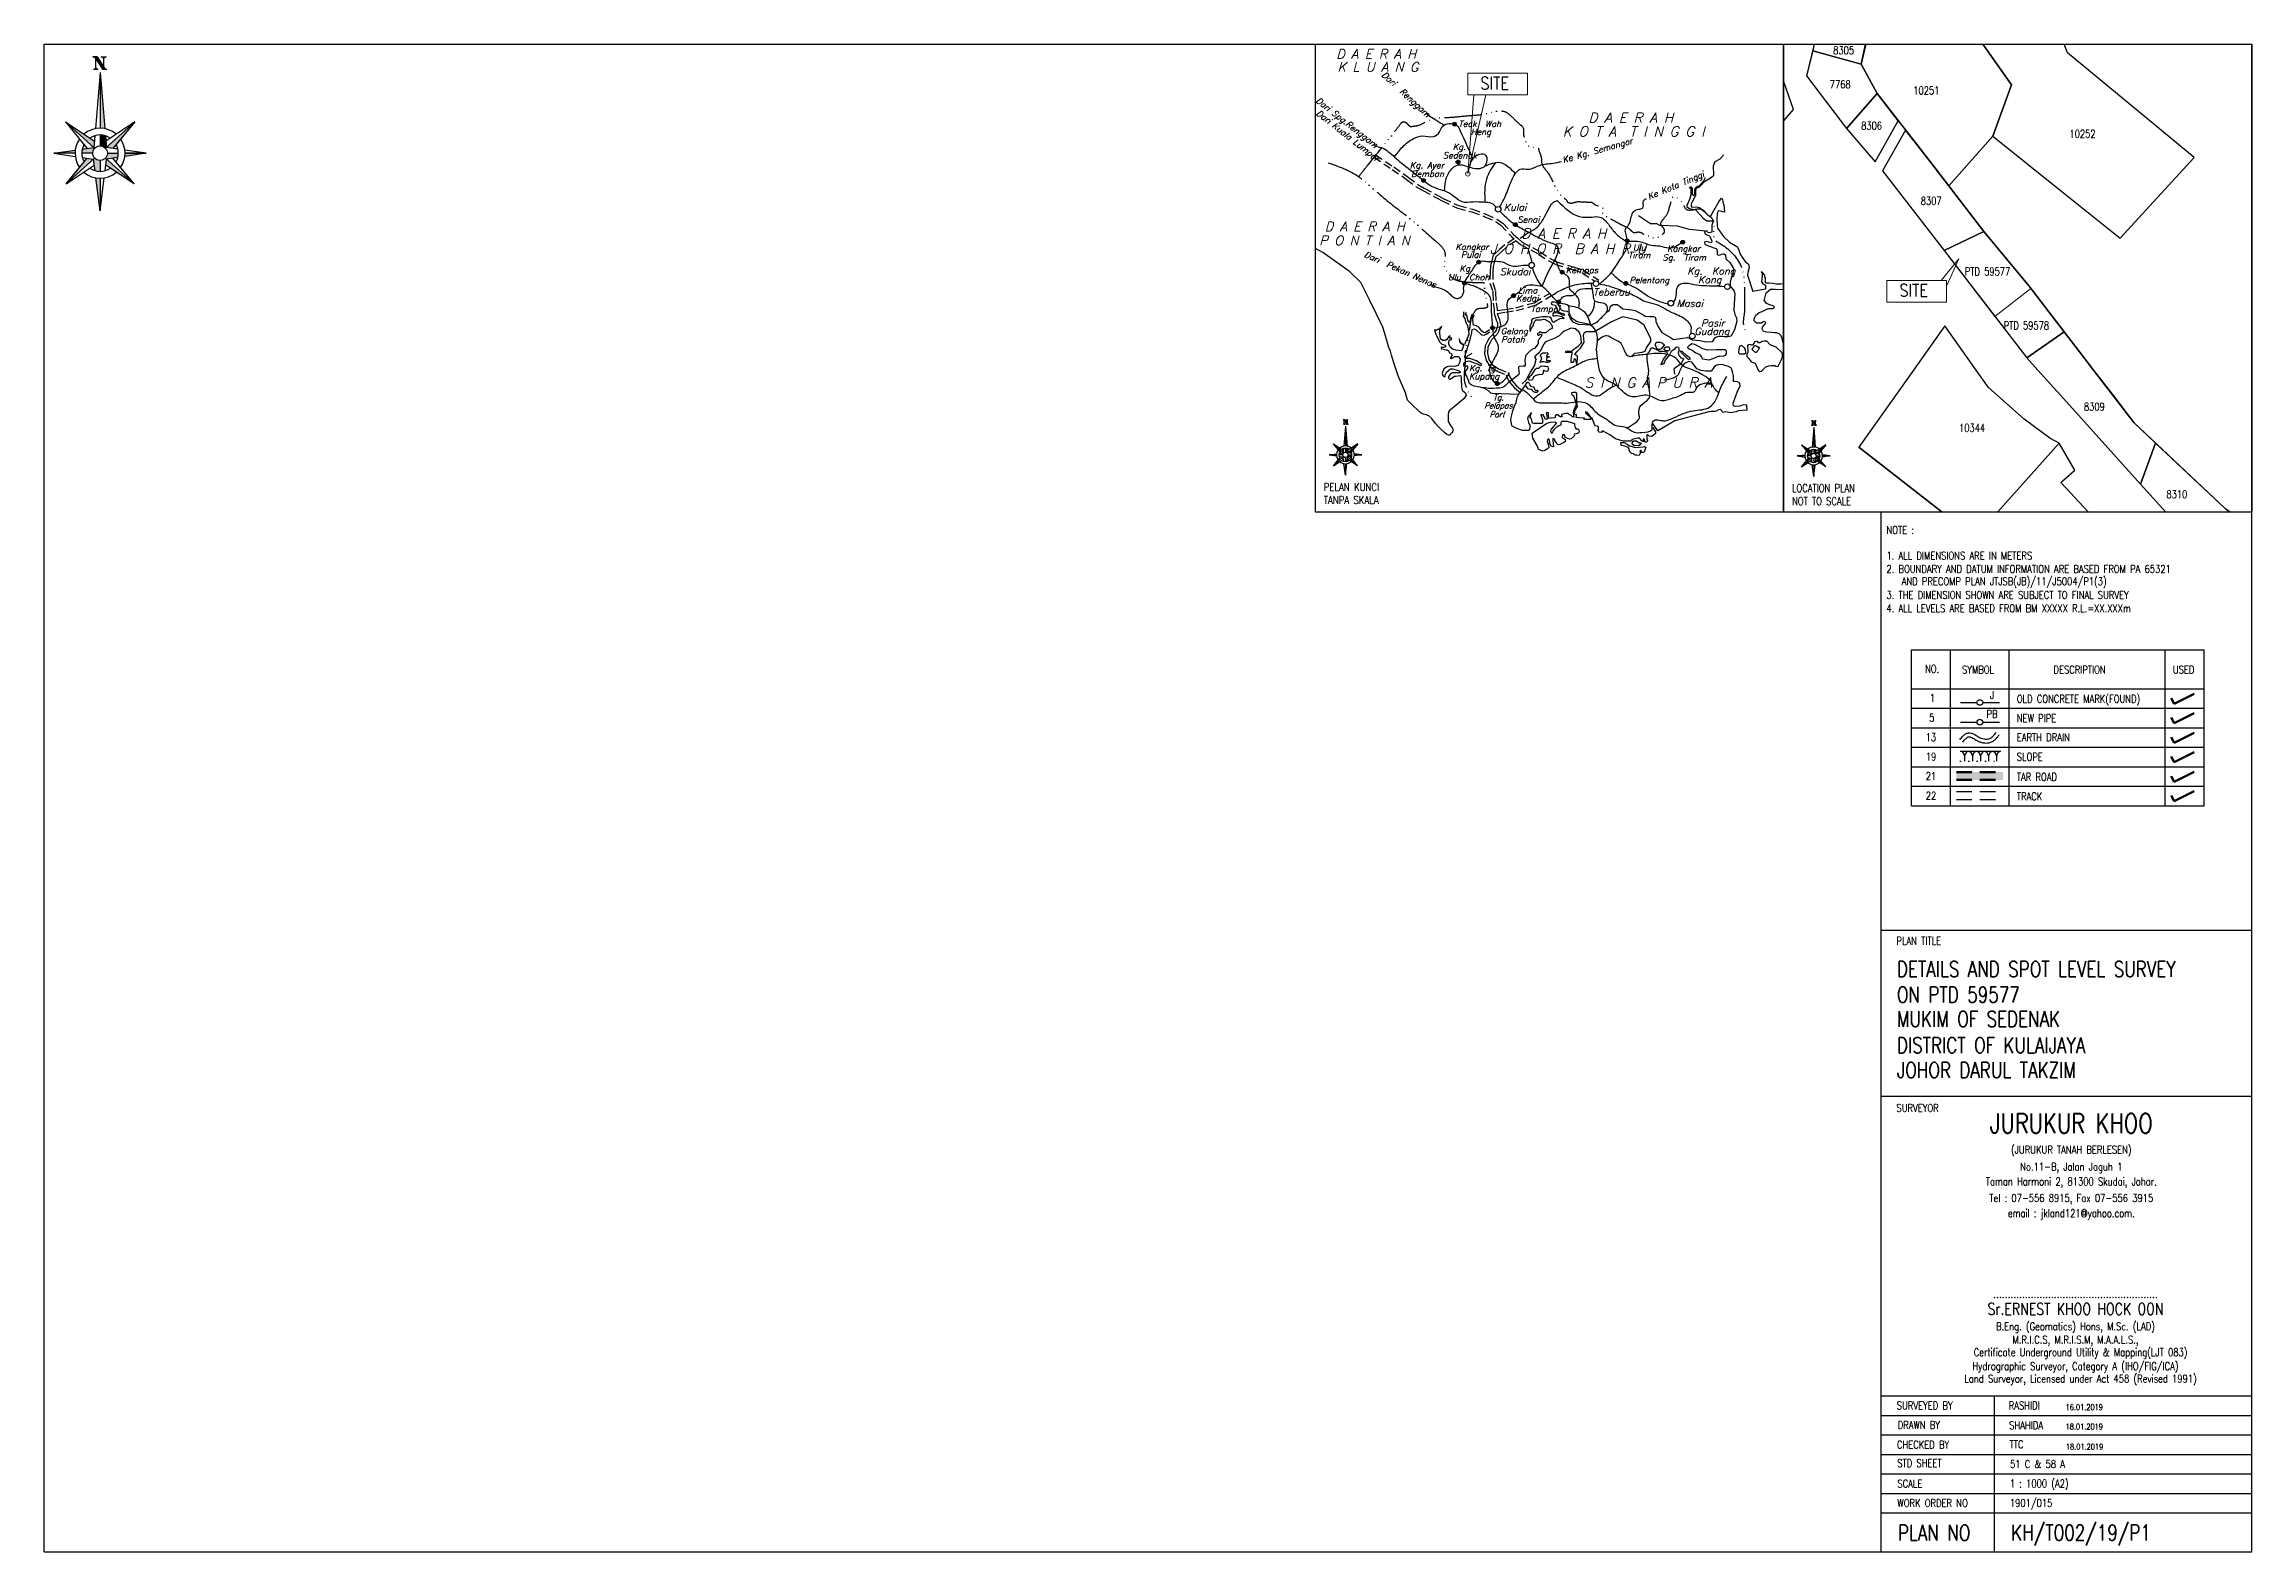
# Model space of a CAD drawing. Header units: metres. Extents: x -18206 to -14962, y -33140 to -31299.
# Drawn here: x -18206.3 to -17782, y -31588.7 to -31298.8 of the extents above; entities that cross this region are included whole.
import ezdxf
from ezdxf.enums import TextEntityAlignment as Align

# ---------------------------------------------------------------- set-up
doc = ezdxf.new("R2010")
doc.units = ezdxf.units.M
doc.header["$LTSCALE"] = 6
doc.header["$MEASUREMENT"] = 0
for name, pattern in [('ACAD_ISO06W100', [36, 24, -3, 0, -3, 0, -3, 0, -3]), ('DASHDOT', [1, 0.5, -0.25, 0, -0.25]), ('DASHED', [0.75, 0.5, -0.25]), ('DOT', [0.25, 0, -0.25]), ('HIDDEN', [0.375, 0.25, -0.125])]:
    doc.linetypes.add(name, pattern=pattern)
for name, color, linetype in [('EDIT', 1, 'Continuous'), ('Frame', 7, 'Continuous'), ('IL', 150, 'Continuous'), ('JLN', 1, 'HIDDEN'), ('LOT', 7, 'Continuous'), ('LOT_NO_Johor', 7, 'Continuous'), ('NORTH', 7, 'Continuous'), ('PELAN KUNCI', 7, 'Continuous'), ('ROAD', 30, 'Continuous'), ('SEM', 5, 'DASHDOT')]:
    doc.layers.add(name, color=color, linetype=linetype)
doc.styles.add('ROMANS', font='romans', dxfattribs={"width": 0.785})
doc.styles.get("Standard").update_dxf_attribs({"font": 'simplex.shx', "width": 0.8})
doc.styles.add('style3', font='italic.shx')
doc.styles.add('style6', font='italic.shx')

msp = doc.modelspace()

# ---------------------------------------------------------------- texts
at = {"lineweight": 13, "width": 0.85}
for p in [(-17930.26, -31307.47), (-17849.72, -31347.29)]:
    msp.add_text('SITE', height=2.4, dxfattribs=at).set_placement(p)
at = {"layer": 'Frame', "linetype": 'Continuous', "width": 0.8}
for s, p in [('PELAN KUNCI', (-17960.36, -31384.69)), ('TANPA SKALA', (-17960.36, -31387.19))]:
    msp.add_text(s, height=1.5, dxfattribs=at).set_placement(p)
at = {"layer": 'Frame', "linetype": 'Continuous', "style": 'ROMANS', "width": 0.785}
for s, p in [('LOCATION PLAN', (-17870.36, -31384.89)), ('NOT TO SCALE', (-17870.36, -31387.39))]:
    msp.add_text(s, height=1.5, dxfattribs=at).set_placement(p)
at = {"layer": 'Frame', "style": 'ROMANS', "width": 0.785}
for s, p in [('NOTE :', (-17852.21, -31392.93)), ('2. BOUNDARY AND DATUM INFORMATION ARE BASED FROM PA 65321', (-17852.21, -31400.43)), ('1. ALL DIMENSIONS ARE IN METERS', (-17852.21, -31397.86)), ('3. THE DIMENSION SHOWN ARE SUBJECT TO FINAL SURVEY', (-17852.21, -31405.42)), ('AND PRECOMP PLAN JTJSB(JB)/11/J5004/P1(3)', (-17849.29, -31402.81)), ('4. ALL LEVELS ARE BASED FROM BM XXXXX R.L.=XX.XXXm', (-17852.21, -31407.99)), ('NO.', (-17844.8, -31419.64)), ('SYMBOL', (-17837.69, -31419.79)), ('DESCRIPTION', (-17820.11, -31419.79)), ('USED', (-17797.15, -31419.79)), ('1', (-17843.86, -31425.26)), ('J', (-17832.29, -31424.67)), ('OLD CONCRETE MARK(FOUND)', (-17827.15, -31425.41)), ('5', (-17844, -31429.01)), ('PB', (-17832.97, -31428.31)), ('NEW PIPE', (-17827.15, -31429.13)), ('13', (-17844.69, -31432.78)), ('EARTH DRAIN', (-17827.15, -31432.81)), ('19', (-17844.65, -31436.51)), ('SLOPE', (-17827.15, -31436.56)), ('21', (-17844.65, -31440.26)), ('22', (-17844.65, -31444.01)), ('TAR ROAD', (-17827.15, -31440.41)), ('TRACK', (-17827.15, -31444.16)), ('PLAN TITLE', (-17850.29, -31471.94)), ('SURVEYOR', (-17850.29, -31504.07)), ('SURVEYED BY', (-17850.22, -31561.29)), ('RASHIDI', (-17828.7, -31561.29)), ('DRAWN BY', (-17850.04, -31565.03)), ('SHAHIDA', (-17828.62, -31565.11)), ('CHECKED BY', (-17850.19, -31568.82)), ('TTC', (-17828.54, -31568.76)), ('STD SHEET', (-17850.13, -31572.37)), ('51 C & 58 A', (-17828.44, -31572.55)), ('SCALE', (-17850.1, -31576.3)), ('1 : 1000 (A2)', (-17828.5, -31576.28)), ('1901/015', (-17828.5, -31580.03)), ('WORK ORDER NO', (-17850.1, -31580.05))]:
    msp.add_text(s, height=1.5, dxfattribs=at).set_placement(p)
at = {"layer": 'Frame', "linetype": 'Continuous', "lineweight": 50, "style": 'ROMANS', "width": 0.785}
for s, p in [('DETAILS AND SPOT LEVEL SURVEY', (-17850.2, -31478.12)), ('ON PTD 59577', (-17850.2, -31483.03)), ('MUKIM OF SEDENAK', (-17850.2, -31487.72)), ('DISTRICT OF KULAIJAYA', (-17850.2, -31492.76)), ('JOHOR DARUL TAKZIM', (-17850.2, -31497.54))]:
    msp.add_text(s, height=3, dxfattribs=at).set_placement(p)
at = {"layer": 'Frame', "ltscale": 1.5, "style": 'ROMANS', "width": 0.785}
msp.add_text('JURUKUR KHOO', height=3.75, dxfattribs=at).set_placement((-17816.68, -31508.15), align=Align.CENTER)
at = {"layer": 'Frame', "style": 'ROMANS', "width": 0.785}
for s, height, p in [('(JURUKUR TANAH BERLESEN)', 1.5, (-17816.68, -31512.1)), ('No.11-B, Jalan Jaguh 1', 1.5, (-17816.68, -31515.38)), ('Taman Harmoni 2, 81300 Skudai, Johor.', 1.5, (-17816.68, -31518.21)), ('Tel : 07-556 8915, Fax 07-556 3915', 1.5, (-17816.68, -31521.39)), ('email : jkland121@yahoo.com.', 1.5, (-17816.68, -31524.31)), ('.........................................................', 1.65, (-17815.88, -31539.84)), ('Sr.ERNEST KHOO HOCK OON', 2.25, (-17815.88, -31543.08)), ('B.Eng. (Geomatics) Hons, M.Sc. (LAD)', 1.5, (-17815.88, -31546.07)), ('M.R.I.C.S, M.R.I.S.M, M.A.A.L.S.,', 1.5, (-17815.88, -31548.64)), ('Hydrographic Surveyor, Category A (IHO/FIG/ICA)', 1.5, (-17815.88, -31553.72)), ('Certificate Underground Utility & Mapping(LJT 083)', 1.5, (-17814.9, -31551.04)), ('Land Surveyor, Licensed under Act 458 (Revised 1991)', 1.5, (-17814.9, -31556.13))]:
    msp.add_text(s, height=height, dxfattribs=at).set_placement(p, align=Align.CENTER)
at = {"layer": 'Frame', "lineweight": 13, "style": 'ROMANS', "width": 0.785}
for s, p in [('16.01.2019', (-17817.79, -31561.41)), ('18.01.2019', (-17817.79, -31565.16)), ('18.01.2019', (-17817.73, -31569.01))]:
    msp.add_text(s, height=1.125, dxfattribs=at).set_placement(p)
at = {"layer": 'Frame', "lineweight": 35, "style": 'ROMANS', "width": 0.785}
for s, p in [('PLAN NO', (-17850.01, -31586.51)), ('KH/T002/19/P1', (-17828.23, -31586.48))]:
    msp.add_text(s, height=3, dxfattribs=at).set_placement(p)
at = {"layer": 'LOT_NO_Johor', "width": 0.78}
for s, p in [('8305', (-17862.45, -31300.7)), ('7768', (-17863.1, -31307.26)), ('10251', (-17847.05, -31308.42)), ('8306', (-17857.07, -31315.18)), ('10252', (-17817.04, -31316.76)), ('8307', (-17845.61, -31329.65)), ('PTD 59577', (-17837.14, -31343.23)), ('PTD 59578', (-17829.68, -31353.62)), ('8309', (-17814.26, -31369.21)), ('10344', (-17838.26, -31373.29)), ('8310', (-17798.4, -31386.08))]:
    msp.add_text(s, height=1.5, dxfattribs=at).set_placement(p)
at = {"layer": 'PELAN KUNCI', "color": 7, "linetype": 'Continuous'}
for s, height, style, p in [('D A E R A H', 1.8, 'style3', (-17957.96, -31301.55)), ('K L U A N G', 1.8, 'style3', (-17957.69, -31304.05)), ('K O T A  T I N G G I', 1.9095, 'style6', (-17914.44, -31316.5)), ('D A E R A H', 1.9095, 'style6', (-17909.49, -31313.86)), ('P O N T I A N', 1.8, 'style3', (-17961.21, -31337.41)), ('D A E R A H', 1.8, 'style3', (-17960.16, -31334.74)), ('D A E R A H', 1.9095, 'style6', (-17922.34, -31336.11)), ('J O H O R  B A H R U', 1.9095, 'style6', (-17928.43, -31339.06)), ('S I N G A P U R A', 1.9095, 'style6', (-17910.21, -31364.79))]:
    msp.add_text(s, height=height, dxfattribs=dict(at, style=style)).set_placement(p)
at = {"layer": 'PELAN KUNCI', "color": 7, "linetype": 'Continuous', "style": 'style6'}
for s, rotation, p in [('Dari  Renggam', 317.1441, (-17949.32, -31304.8)), ('Dari Spg.Renggam', 321.8996, (-17962, -31309.83)), ('Dari Kuala Lumpur', 321.8996, (-17961.92, -31312.25)), ('Ke Kg. Semangar', 15.6936, (-17914.31, -31321.63)), ('Ke Kota Tinggi', 22.5908, (-17897.83, -31328.69)), ('Dari  Pekan Nenas', 336.165, (-17952.72, -31339.62))]:
    msp.add_text(s, height=1.17, rotation=rotation, dxfattribs=at).set_placement(p)
at = {"layer": 'PELAN KUNCI', "color": 7, "linetype": 'DASHDOT', "ltscale": 20, "style": 'style6'}
for s, height, p in [('Teck  Wah', 1.17, (-17934.45, -31314.66)), ('Heng', 1.17, (-17932.11, -31316.23)), (' Sedenak', 1.17, (-17938.27, -31320.74)), ('Kg.  ', 1.17, (-17935.55, -31319.08)), ('Kg. Ayer', 1.17, (-17943.8, -31322.65)), ('Bemban', 1.17, (-17943.57, -31324.3)), ('Kulai', 1.35, (-17925.76, -31330.84)), ('Senai', 1.17, (-17923.13, -31333.09)), ('Kangkar', 1.17, (-17935.05, -31338.34)), ('Pulai', 1.17, (-17933.99, -31339.83)), ('Tiram', 1.17, (-17901.86, -31339.91)), ('Ulu', 1.17, (-17900.94, -31338.48)), ('Sg.  Tiram', 1.17, (-17895.24, -31340.37)), ('Kangkar', 1.17, (-17894.38, -31338.68)), ('Ulu  Choh', 1.17, (-17936.48, -31344.17)), ('Kg. ', 1.17, (-17934.25, -31342.48)), ('Skudai', 1.35, (-17926.53, -31343.22)), ('Kempas', 1.17, (-17913.84, -31342.8)), ('Pelentong', 1.17, (-17901.63, -31344.72)), ('Kg.  Kong', 1.35, (-17890.49, -31343.06)), ('Kong', 1.35, (-17888.41, -31344.75)), ('Kedai', 1.17, (-17923.39, -31348.23)), ('Lima', 1.17, (-17923.02, -31346.72)), ('Tampoi', 1.17, (-17920.55, -31350.26)), ('Teberau', 1.35, (-17908.59, -31347.11)), ('Masai', 1.35, (-17892.51, -31349.31)), ('Gelang', 1.17, (-17926.33, -31354.53)), ('Gudang', 1.35, (-17889.11, -31354.65)), ('Pasir', 1.35, (-17887.84, -31353.06)), ('Patah', 1.17, (-17926.26, -31356.14)), ('Kg. Tg.', 1.17, (-17932.43, -31361.65)), ('Kupang', 1.17, (-17932.44, -31363.22))]:
    msp.add_text(s, height=height, dxfattribs=at).set_placement(p)
at = {"layer": 'PELAN KUNCI', "color": 7, "linetype": 'DASHDOT', "ltscale": 20, "style": 'style6', "oblique": 5, "width": 0.9}
for s, p in [('Tg.  ', (-17927.82, -31367.27)), ('Pelapas', (-17929.55, -31368.85)), ('Port', (-17928.52, -31370.52))]:
    msp.add_text(s, height=1.17, dxfattribs=at).set_placement(p)

# ---------------------------------------------------------------- hatches: boundary and pattern name
at = {"layer": 'EDIT', "linetype": 'ByBlock'}
h = msp.add_hatch(color=7, dxfattribs=at)
edge = h.paths.add_edge_path()
edge.add_arc((-17935.24, -31314.15), 0.36, 0, 360)
h = msp.add_hatch(color=7, dxfattribs=at)
edge = h.paths.add_edge_path()
edge.add_arc((-17934.55, -31321.44), 0.36, 0, 360)
h = msp.add_hatch(color=7, dxfattribs=at)
edge = h.paths.add_edge_path()
edge.add_arc((-17941.18, -31325), 0.36, 0, 360)
h = msp.add_hatch(color=7, dxfattribs=at)
edge = h.paths.add_edge_path()
edge.add_arc((-17923.53, -31333.49), 0.36, 0, 360)
h = msp.add_hatch(color=7, dxfattribs=at)
edge = h.paths.add_edge_path()
edge.add_arc((-17902.07, -31336.59), 0.36, 0, 360)
h = msp.add_hatch(color=7, dxfattribs=at)
edge = h.paths.add_edge_path()
edge.add_arc((-17891.37, -31336.87), 0.36, 0, 360)
h = msp.add_hatch(color=7, dxfattribs=at)
edge = h.paths.add_edge_path()
edge.add_arc((-17930.6, -31340.68), 0.36, 0, 360)
h = msp.add_hatch(color=7, dxfattribs=at)
edge = h.paths.add_edge_path()
edge.add_arc((-17933.32, -31344.72), 0.36, 0, 360)
h = msp.add_hatch(color=7, dxfattribs=at)
edge = h.paths.add_edge_path()
edge.add_arc((-17914.53, -31342.62), 0.36, 0, 360)
h = msp.add_hatch(color=7, dxfattribs=at)
edge = h.paths.add_edge_path()
edge.add_arc((-17902.29, -31344.78), 0.36, 0, 360)
h = msp.add_hatch(color=7, dxfattribs=at)
edge = h.paths.add_edge_path()
edge.add_arc((-17923.9, -31347.14), 0.36, 0, 360)
h = msp.add_hatch(color=7, dxfattribs=at)
edge = h.paths.add_edge_path()
edge.add_arc((-17915.21, -31348.36), 0.36, 0, 360)
h = msp.add_hatch(color=7, dxfattribs=at)
edge = h.paths.add_edge_path()
edge.add_arc((-17927.95, -31353.34), 0.36, 0, 360)
h = msp.add_hatch(color=7, dxfattribs=at)
edge = h.paths.add_edge_path()
edge.add_arc((-17927.01, -31364.05), 0.36, 0, 360)
at = {"layer": 'Frame'}
h = msp.add_hatch(color=256, dxfattribs=at)
edge = h.paths.add_edge_path()
edge.add_line((-18194.26, -31303.57), (-18195.11, -31303.57))
edge.add_line((-18195.11, -31303.57), (-18196.45, -31301.47))
edge.add_ellipse((-18196.96, -31301.9), major_axis=(-0.491, 0.453), ratio=1, start_angle=262.3816, end_angle=312.7034)
edge.add_line((-18196.96, -31301.23), (-18196.1, -31301.23))
edge.add_line((-18196.1, -31301.23), (-18194.77, -31303.33))
edge.add_ellipse((-18194.26, -31302.9), major_axis=(-0.491, 0.453), ratio=1, start_angle=82.3816, end_angle=132.7034)
h = msp.add_hatch(color=256, dxfattribs=at)
edge = h.paths.add_edge_path()
edge.add_ellipse((-18195.33, -31301.73), major_axis=(-0.368, 0.34), ratio=1, start_angle=244.752, end_angle=312.7034, ccw=False)
edge.add_ellipse((-18194.4, -31301.73), major_axis=(-0.368, 0.34), ratio=1, start_angle=-47.2966, end_angle=20.6548, ccw=False)
edge.add_line((-18194.4, -31301.23), (-18195.33, -31301.23))
h = msp.add_hatch(color=256, dxfattribs=at)
edge = h.paths.add_edge_path()
edge.add_ellipse((-18195.9, -31303.07), major_axis=(-0.368, 0.34), ratio=1, start_angle=64.752, end_angle=132.7034, ccw=False)
edge.add_ellipse((-18196.82, -31303.07), major_axis=(-0.368, 0.34), ratio=1, start_angle=132.7034, end_angle=200.6548, ccw=False)
edge.add_line((-18196.82, -31303.57), (-18195.9, -31303.57))
h = msp.add_hatch(color=256, dxfattribs=at)
edge = h.paths.add_edge_path()
edge.add_line((-18195.56, -31304.23), (-18195.56, -31314.93))
edge.add_ellipse((-18195.56, -31319.74), major_axis=(-3.38, 3.42), ratio=1, start_angle=304.5237, end_angle=315.3239, ccw=False)
edge.add_line((-18194.66, -31315.01), (-18195.56, -31304.23))
h = msp.add_hatch(color=256, dxfattribs=at)
h.paths.add_polyline_path([(-18189.02, -31325.65), (-18194.31, -31320.87), (-18194.46, -31322.05)])
edge = h.paths.add_edge_path()
edge.add_ellipse((-18195.56, -31319.74), major_axis=(-3.38, 3.42), ratio=1, start_angle=125.8031, end_angle=135.3239, ccw=False)
edge.add_line((-18196.36, -31324.49), (-18195.56, -31330.79))
edge.add_line((-18195.56, -31330.79), (-18195.56, -31324.56))
edge = h.paths.add_edge_path()
edge.add_ellipse((-18195.56, -31319.74), major_axis=(-0.988, 0.999), ratio=1, start_angle=87.3214, end_angle=135.2258, ccw=False)
edge.add_line((-18196.6, -31320.68), (-18196.82, -31320.87))
edge.add_line((-18196.82, -31320.87), (-18196.53, -31323.11))
edge.add_ellipse((-18195.56, -31319.74), major_axis=(-2.47, 2.49), ratio=1, start_angle=119.2656, end_angle=135.3239)
edge.add_line((-18195.56, -31323.25), (-18195.56, -31321.15))
h.paths.add_polyline_path([(-18202.1, -31325.65), (-18196.82, -31320.87), (-18198.04, -31320.69)])
edge = h.paths.add_edge_path()
edge.add_line((-18204.44, -31319.74), (-18200.38, -31319.74))
edge.add_ellipse((-18195.56, -31319.74), major_axis=(-3.38, 3.42), ratio=1, start_angle=38.3838, end_angle=45.3239, ccw=False)
edge.add_line((-18200.34, -31319.16), (-18204.44, -31319.74))
edge = h.paths.add_edge_path()
edge.add_ellipse((-18195.56, -31319.74), major_axis=(-0.988, 0.999), ratio=1, start_angle=3.3399, end_angle=45.3239, ccw=False)
edge.add_line((-18196.6, -31318.8), (-18196.77, -31318.65))
edge.add_line((-18196.77, -31318.65), (-18198.98, -31318.97))
edge.add_ellipse((-18195.56, -31319.74), major_axis=(-2.47, 2.49), ratio=1, start_angle=32.5734, end_angle=45.3239)
edge.add_line((-18199.07, -31319.74), (-18196.96, -31319.74))
h.paths.add_polyline_path([(-18202.22, -31313.73), (-18196.77, -31318.65), (-18196.66, -31317.42)])
for points in [[(-18188.9, -31313.73), (-18194.35, -31318.65), (-18193.09, -31318.83)], [(-17863.83, -31375.81), (-17865.77, -31377.56), (-17865.32, -31377.62)]]:
    msp.add_hatch(color=256, dxfattribs=at).paths.add_polyline_path(points)
h = msp.add_hatch(color=256, dxfattribs=at)
edge = h.paths.add_edge_path()
edge.add_ellipse((-18195.56, -31319.74), major_axis=(-2.47, 2.49), ratio=1, start_angle=-61.5259, end_angle=-44.6761)
edge.add_line((-18195.56, -31316.23), (-18195.56, -31318.34))
edge.add_ellipse((-18195.56, -31319.74), major_axis=(-0.988, 0.999), ratio=1, start_angle=267.4393, end_angle=315.422, ccw=False)
edge.add_line((-18194.52, -31318.8), (-18194.35, -31318.65))
edge.add_line((-18194.35, -31318.65), (-18194.54, -31316.38))
h = msp.add_hatch(color=256, dxfattribs=at)
edge = h.paths.add_edge_path()
edge.add_ellipse((-18195.56, -31319.74), major_axis=(-3.38, 3.42), ratio=1, start_angle=218.0586, end_angle=225.3239, ccw=False)
edge.add_line((-18190.79, -31320.35), (-18186.68, -31319.74))
edge.add_line((-18186.68, -31319.74), (-18190.75, -31319.74))
edge = h.paths.add_edge_path()
edge.add_ellipse((-18195.56, -31319.74), major_axis=(-0.988, 0.999), ratio=1, start_angle=183.195, end_angle=225.3239, ccw=False)
edge.add_line((-18194.52, -31320.68), (-18194.31, -31320.87))
edge.add_line((-18194.31, -31320.87), (-18192.15, -31320.55))
edge.add_ellipse((-18195.56, -31319.74), major_axis=(-2.47, 2.49), ratio=1, start_angle=211.9583, end_angle=225.3239)
edge.add_line((-18192.05, -31319.74), (-18194.15, -31319.74))
h = msp.add_hatch(color=256, dxfattribs=at)
edge = h.paths.add_edge_path()
edge.add_line((-17865.68, -31372.01), (-17865.98, -31372.01))
edge.add_line((-17865.98, -31372.01), (-17866.46, -31371.27))
edge.add_ellipse((-17866.64, -31371.42), major_axis=(-0.175, 0.161), ratio=1, start_angle=262.3816, end_angle=312.7034)
edge.add_line((-17866.64, -31371.18), (-17866.34, -31371.18))
edge.add_line((-17866.34, -31371.18), (-17865.86, -31371.93))
edge.add_ellipse((-17865.68, -31371.77), major_axis=(-0.175, 0.161), ratio=1, start_angle=82.3816, end_angle=132.7034)
h = msp.add_hatch(color=256, dxfattribs=at)
edge = h.paths.add_edge_path()
edge.add_ellipse((-17866.26, -31371.83), major_axis=(-0.131, 0.121), ratio=1, start_angle=64.752, end_angle=132.7034, ccw=False)
edge.add_ellipse((-17866.59, -31371.83), major_axis=(-0.131, 0.121), ratio=1, start_angle=132.7034, end_angle=200.6548, ccw=False)
edge.add_line((-17866.59, -31372.01), (-17866.26, -31372.01))
h = msp.add_hatch(color=256, dxfattribs=at)
edge = h.paths.add_edge_path()
edge.add_line((-17866.2, -31372.43), (-17866.2, -31376.24))
edge.add_ellipse((-17866.2, -31377.95), major_axis=(-1.2, 1.22), ratio=1, start_angle=304.5237, end_angle=315.3239, ccw=False)
edge.add_line((-17865.88, -31376.27), (-17866.2, -31372.43))
h = msp.add_hatch(color=256, dxfattribs=at)
edge = h.paths.add_edge_path()
edge.add_ellipse((-17866.06, -31371.36), major_axis=(-0.131, 0.121), ratio=1, start_angle=244.752, end_angle=312.7034, ccw=False)
edge.add_ellipse((-17865.73, -31371.36), major_axis=(-0.131, 0.121), ratio=1, start_angle=-47.2966, end_angle=20.6548, ccw=False)
edge.add_line((-17865.73, -31371.18), (-17866.06, -31371.18))
h = msp.add_hatch(color=256, dxfattribs=at)
h.paths.add_polyline_path([(-17863.87, -31380.05), (-17865.75, -31378.35), (-17865.8, -31378.77)])
edge = h.paths.add_edge_path()
edge.add_ellipse((-17866.2, -31377.95), major_axis=(-1.2, 1.22), ratio=1, start_angle=125.8031, end_angle=135.3239, ccw=False)
edge.add_line((-17866.48, -31379.64), (-17866.2, -31381.88))
edge.add_line((-17866.2, -31381.88), (-17866.2, -31379.66))
edge = h.paths.add_edge_path()
edge.add_ellipse((-17866.2, -31377.95), major_axis=(-0.351, 0.355), ratio=1, start_angle=87.3214, end_angle=135.2258, ccw=False)
edge.add_line((-17866.57, -31378.28), (-17866.64, -31378.35))
edge.add_line((-17866.64, -31378.35), (-17866.54, -31379.15))
edge.add_ellipse((-17866.2, -31377.95), major_axis=(-0.877, 0.887), ratio=1, start_angle=119.2656, end_angle=135.3239)
edge.add_line((-17866.2, -31379.2), (-17866.2, -31378.45))
h.paths.add_polyline_path([(-17868.52, -31380.05), (-17866.64, -31378.35), (-17867.08, -31378.29)])
edge = h.paths.add_edge_path()
edge.add_line((-17869.35, -31377.95), (-17867.91, -31377.95))
edge.add_ellipse((-17866.2, -31377.95), major_axis=(-1.2, 1.22), ratio=1, start_angle=38.3838, end_angle=45.3239, ccw=False)
edge.add_line((-17867.9, -31377.74), (-17869.35, -31377.95))
edge = h.paths.add_edge_path()
edge.add_ellipse((-17866.2, -31377.95), major_axis=(-0.351, 0.355), ratio=1, start_angle=3.3399, end_angle=45.3239, ccw=False)
edge.add_line((-17866.57, -31377.61), (-17866.63, -31377.56))
edge.add_line((-17866.63, -31377.56), (-17867.41, -31377.67))
edge.add_ellipse((-17866.2, -31377.95), major_axis=(-0.877, 0.887), ratio=1, start_angle=32.5734, end_angle=45.3239)
edge.add_line((-17867.44, -31377.95), (-17866.7, -31377.95))
h.paths.add_polyline_path([(-17868.57, -31375.81), (-17866.63, -31377.56), (-17866.59, -31377.12)])
h = msp.add_hatch(color=256, dxfattribs=at)
edge = h.paths.add_edge_path()
edge.add_ellipse((-17866.2, -31377.95), major_axis=(-0.877, 0.887), ratio=1, start_angle=-61.5259, end_angle=-44.6761)
edge.add_line((-17866.2, -31376.7), (-17866.2, -31377.45))
edge.add_ellipse((-17866.2, -31377.95), major_axis=(-0.351, 0.355), ratio=1, start_angle=267.4393, end_angle=315.422, ccw=False)
edge.add_line((-17865.83, -31377.61), (-17865.77, -31377.56))
edge.add_line((-17865.77, -31377.56), (-17865.83, -31376.75))
h = msp.add_hatch(color=256, dxfattribs=at)
edge = h.paths.add_edge_path()
edge.add_ellipse((-17866.2, -31377.95), major_axis=(-1.2, 1.22), ratio=1, start_angle=218.0586, end_angle=225.3239, ccw=False)
edge.add_line((-17864.5, -31378.16), (-17863.04, -31377.95))
edge.add_line((-17863.04, -31377.95), (-17864.48, -31377.95))
edge = h.paths.add_edge_path()
edge.add_ellipse((-17866.2, -31377.95), major_axis=(-0.351, 0.355), ratio=1, start_angle=183.195, end_angle=225.3239, ccw=False)
edge.add_line((-17865.83, -31378.28), (-17865.75, -31378.35))
edge.add_line((-17865.75, -31378.35), (-17864.98, -31378.24))
edge.add_ellipse((-17866.2, -31377.95), major_axis=(-0.877, 0.887), ratio=1, start_angle=211.9583, end_angle=225.3239)
edge.add_line((-17864.95, -31377.95), (-17865.7, -31377.95))
at = {"layer": 'NORTH'}
h = msp.add_hatch(color=7, dxfattribs=at)
edge = h.paths.add_edge_path()
edge.add_line((-17955.68, -31371.81), (-17955.98, -31371.81))
edge.add_line((-17955.98, -31371.81), (-17956.46, -31371.06))
edge.add_ellipse((-17956.64, -31371.21), major_axis=(-0.175, 0.161), ratio=1, start_angle=262.3816, end_angle=312.7034)
edge.add_line((-17956.64, -31370.98), (-17956.33, -31370.98))
edge.add_line((-17956.33, -31370.98), (-17955.86, -31371.72))
edge.add_ellipse((-17955.68, -31371.57), major_axis=(-0.175, 0.161), ratio=1, start_angle=82.3816, end_angle=132.7034)
h = msp.add_hatch(color=7, dxfattribs=at)
edge = h.paths.add_edge_path()
edge.add_ellipse((-17956.26, -31371.63), major_axis=(-0.131, 0.121), ratio=1, start_angle=64.752, end_angle=132.7034, ccw=False)
edge.add_ellipse((-17956.59, -31371.63), major_axis=(-0.131, 0.121), ratio=1, start_angle=132.7034, end_angle=200.6548, ccw=False)
edge.add_line((-17956.59, -31371.81), (-17956.26, -31371.81))
h = msp.add_hatch(color=7, dxfattribs=at)
edge = h.paths.add_edge_path()
edge.add_line((-17956.19, -31372.23), (-17956.19, -31376.03))
edge.add_ellipse((-17956.19, -31377.74), major_axis=(-1.2, 1.22), ratio=1, start_angle=304.5237, end_angle=315.3239, ccw=False)
edge.add_line((-17955.87, -31376.06), (-17956.19, -31372.23))
h = msp.add_hatch(color=7, dxfattribs=at)
edge = h.paths.add_edge_path()
edge.add_ellipse((-17956.06, -31371.15), major_axis=(-0.131, 0.121), ratio=1, start_angle=244.752, end_angle=312.7034, ccw=False)
edge.add_ellipse((-17955.73, -31371.15), major_axis=(-0.131, 0.121), ratio=1, start_angle=-47.2966, end_angle=20.6548, ccw=False)
edge.add_line((-17955.73, -31370.98), (-17956.06, -31370.98))
h = msp.add_hatch(color=7, dxfattribs=at)
h.paths.add_polyline_path([(-17953.87, -31379.84), (-17955.75, -31378.15), (-17955.8, -31378.56)])
edge = h.paths.add_edge_path()
edge.add_ellipse((-17956.19, -31377.74), major_axis=(-1.2, 1.22), ratio=1, start_angle=125.8031, end_angle=135.3239, ccw=False)
edge.add_line((-17956.48, -31379.43), (-17956.19, -31381.67))
edge.add_line((-17956.19, -31381.67), (-17956.19, -31379.46))
edge = h.paths.add_edge_path()
edge.add_ellipse((-17956.19, -31377.74), major_axis=(-0.351, 0.355), ratio=1, start_angle=87.3214, end_angle=135.2258, ccw=False)
edge.add_line((-17956.56, -31378.08), (-17956.64, -31378.15))
edge.add_line((-17956.64, -31378.15), (-17956.54, -31378.94))
edge.add_ellipse((-17956.19, -31377.74), major_axis=(-0.877, 0.887), ratio=1, start_angle=119.2656, end_angle=135.3239)
edge.add_line((-17956.19, -31378.99), (-17956.19, -31378.24))
h.paths.add_polyline_path([(-17958.52, -31379.84), (-17956.64, -31378.15), (-17957.07, -31378.08)])
edge = h.paths.add_edge_path()
edge.add_line((-17959.35, -31377.74), (-17957.91, -31377.74))
edge.add_ellipse((-17956.19, -31377.74), major_axis=(-1.2, 1.22), ratio=1, start_angle=38.3838, end_angle=45.3239, ccw=False)
edge.add_line((-17957.89, -31377.54), (-17959.35, -31377.74))
edge = h.paths.add_edge_path()
edge.add_ellipse((-17956.19, -31377.74), major_axis=(-0.351, 0.355), ratio=1, start_angle=3.3399, end_angle=45.3239, ccw=False)
edge.add_line((-17956.56, -31377.41), (-17956.62, -31377.36))
edge.add_line((-17956.62, -31377.36), (-17957.41, -31377.47))
edge.add_ellipse((-17956.19, -31377.74), major_axis=(-0.877, 0.887), ratio=1, start_angle=32.5734, end_angle=45.3239)
edge.add_line((-17957.44, -31377.74), (-17956.69, -31377.74))
h.paths.add_polyline_path([(-17958.56, -31375.61), (-17956.62, -31377.36), (-17956.59, -31376.92)])
h = msp.add_hatch(color=7, dxfattribs=at)
edge = h.paths.add_edge_path()
edge.add_ellipse((-17956.19, -31377.74), major_axis=(-0.877, 0.887), ratio=1, start_angle=-61.5259, end_angle=-44.6761)
edge.add_line((-17956.19, -31376.5), (-17956.19, -31377.24))
edge.add_ellipse((-17956.19, -31377.74), major_axis=(-0.351, 0.355), ratio=1, start_angle=267.4393, end_angle=315.422, ccw=False)
edge.add_line((-17955.82, -31377.41), (-17955.76, -31377.36))
edge.add_line((-17955.76, -31377.36), (-17955.83, -31376.55))
h = msp.add_hatch(color=7, dxfattribs=at)
edge = h.paths.add_edge_path()
edge.add_ellipse((-17956.19, -31377.74), major_axis=(-1.2, 1.22), ratio=1, start_angle=218.0586, end_angle=225.3239, ccw=False)
edge.add_line((-17954.49, -31377.96), (-17953.04, -31377.74))
edge.add_line((-17953.04, -31377.74), (-17954.48, -31377.74))
edge = h.paths.add_edge_path()
edge.add_ellipse((-17956.19, -31377.74), major_axis=(-0.351, 0.355), ratio=1, start_angle=183.195, end_angle=225.3239, ccw=False)
edge.add_line((-17955.82, -31378.08), (-17955.75, -31378.15))
edge.add_line((-17955.75, -31378.15), (-17954.98, -31378.03))
edge.add_ellipse((-17956.19, -31377.74), major_axis=(-0.877, 0.887), ratio=1, start_angle=211.9583, end_angle=225.3239)
edge.add_line((-17954.95, -31377.74), (-17955.69, -31377.74))
msp.add_hatch(color=7, dxfattribs=at).paths.add_polyline_path([(-17953.82, -31375.61), (-17955.76, -31377.36), (-17955.31, -31377.42)])
at = {"layer": 'ROAD'}
msp.add_hatch(color=51, dxfattribs=at).paths.add_polyline_path([(-17838.77, -31438.73), (-17829.78, -31438.73), (-17829.78, -31440.23), (-17838.77, -31440.23)])

# ---------------------------------------------------------------- linework, layer by layer
at = {"lineweight": 13}
for p, q in [((-17932.67, -31323.7), (-17929.19, -31308.54)), ((-17931.51, -31308.54), (-17932.67, -31323.7)), ((-17841.67, -31344.2), (-17838.32, -31340.04)), ((-17840.65, -31345.3), (-17838.32, -31340.04))]:
    msp.add_line(p, q, dxfattribs=at)
at = {"color": 1, "lineweight": 13}
for p, q in [((-17841.09, -31338.47), (-17833.5, -31334.77)), ((-17833.5, -31334.77), (-17824.78, -31345.33)), ((-17831.35, -31351.11), (-17841.09, -31338.47)), ((-17824.44, -31345.78), (-17831.35, -31351.11))]:
    msp.add_line(p, q, dxfattribs=at)
at = {"lineweight": 13}
for points in [[(-17932.69, -31308.54), (-17921.19, -31308.54), (-17921.19, -31304.37), (-17932.69, -31304.37)], [(-17852.15, -31348.36), (-17840.65, -31348.36), (-17840.65, -31344.2), (-17852.15, -31344.2)]]:
    msp.add_lwpolyline(points, close=True, dxfattribs=at)
at = {"color": 1, "lineweight": 13}
msp.add_circle((-17932.67, -31323.7), 0.441, dxfattribs=at)
at = {"layer": 'EDIT', "color": 7, "linetype": 'ByBlock'}
for centre, radius in [((-17935.24, -31314.15), 0.36), ((-17934.55, -31321.43), 0.36), ((-17941.18, -31324.99), 0.36), ((-17926.84, -31330.52), 0.54), ((-17923.53, -31333.48), 0.36), ((-17902.06, -31336.59), 0.36), ((-17891.37, -31336.86), 0.36), ((-17930.59, -31340.67), 0.36), ((-17920.39, -31341.28), 0.54), ((-17933.32, -31344.72), 0.36), ((-17914.53, -31342.61), 0.36), ((-17908.04, -31344.81), 0.54), ((-17902.29, -31344.77), 0.36), ((-17882.79, -31345.4), 0.54), ((-17923.9, -31347.14), 0.36), ((-17915.2, -31348.36), 0.36), ((-17893.64, -31348.58), 0.54), ((-17927.95, -31353.33), 0.36), ((-17889.52, -31354.9), 0.54), ((-17927.01, -31364.05), 0.36)]:
    msp.add_circle(centre, radius, dxfattribs=at)
at = {"layer": 'Frame'}
for p, q in [((-18206.31, -31298.77), (-17781.98, -31298.77)), ((-18206.31, -31588.68), (-18206.31, -31298.77)), ((-18196.1, -31301.23), (-18196.96, -31301.23)), ((-18196.45, -31301.47), (-18195.11, -31303.57)), ((-18196.36, -31303.26), (-18196.36, -31301.61)), ((-18196.1, -31301.23), (-18194.77, -31303.33)), ((-18195.33, -31301.23), (-18194.4, -31301.23)), ((-18194.87, -31301.54), (-18194.87, -31303.18)), ((-17961.98, -31388.77), (-17961.98, -31298.77)), ((-17781.98, -31588.68), (-17781.98, -31298.77)), ((-18196.82, -31303.57), (-18195.9, -31303.57)), ((-18195.56, -31304.23), (-18196.46, -31315.01)), ((-18195.56, -31304.23), (-18194.66, -31315.01)), ((-18195.56, -31304.23), (-18195.56, -31314.93)), ((-18195.11, -31303.57), (-18194.26, -31303.57)), ((-18202.22, -31313.73), (-18196.66, -31317.42)), ((-18202.22, -31313.73), (-18198.03, -31318.83)), ((-18196.6, -31318.8), (-18202.22, -31313.73)), ((-18194.52, -31318.8), (-18188.9, -31313.73)), ((-18188.9, -31313.73), (-18194.46, -31317.42)), ((-18188.9, -31313.73), (-18193.09, -31318.83)), ((-18204.44, -31319.74), (-18200.34, -31319.16)), ((-18198.98, -31318.97), (-18196.77, -31318.65)), ((-18196.58, -31316.38), (-18196.77, -31318.65)), ((-18195.56, -31316.23), (-18195.56, -31318.34)), ((-18194.54, -31316.38), (-18194.35, -31318.65)), ((-18192.14, -31318.97), (-18194.35, -31318.65)), ((-18186.68, -31319.74), (-18190.78, -31319.16)), ((-18204.44, -31319.74), (-18200.34, -31320.35)), ((-18200.38, -31319.74), (-18204.44, -31319.74)), ((-18196.6, -31320.68), (-18202.1, -31325.65)), ((-18202.1, -31325.65), (-18198.04, -31320.69)), ((-18202.1, -31325.65), (-18196.67, -31322.05)), ((-18196.96, -31319.74), (-18199.07, -31319.74)), ((-18198.97, -31320.55), (-18196.82, -31320.87)), ((-18196.53, -31323.11), (-18196.82, -31320.87)), ((-18195.56, -31321.15), (-18195.56, -31323.25)), ((-18194.59, -31323.11), (-18194.31, -31320.87)), ((-18194.52, -31320.68), (-18189.02, -31325.65)), ((-18189.02, -31325.65), (-18194.46, -31322.05)), ((-18192.15, -31320.55), (-18194.31, -31320.87)), ((-18194.15, -31319.74), (-18192.05, -31319.74)), ((-18189.02, -31325.65), (-18193.09, -31320.69)), ((-18186.68, -31319.74), (-18190.79, -31320.35)), ((-18190.75, -31319.74), (-18186.68, -31319.74)), ((-18186.68, -31319.74), (-18190.75, -31319.74)), ((-18195.56, -31330.79), (-18196.36, -31324.49)), ((-18195.56, -31330.79), (-18194.77, -31324.49)), ((-18195.56, -31324.56), (-18195.56, -31330.79)), ((-17866.34, -31371.18), (-17866.64, -31371.18)), ((-17866.59, -31372.01), (-17866.26, -31372.01)), ((-17866.2, -31372.43), (-17866.52, -31376.27)), ((-17866.46, -31371.27), (-17865.98, -31372.01)), ((-17866.43, -31371.9), (-17866.43, -31371.31)), ((-17866.34, -31371.18), (-17865.86, -31371.93)), ((-17866.2, -31372.43), (-17865.88, -31376.27)), ((-17866.2, -31372.43), (-17866.2, -31376.24)), ((-17866.06, -31371.18), (-17865.73, -31371.18)), ((-17865.98, -31372.01), (-17865.68, -31372.01)), ((-17865.9, -31371.29), (-17865.9, -31371.87)), ((-17869.35, -31377.95), (-17867.9, -31377.74)), ((-17867.91, -31377.95), (-17869.35, -31377.95)), ((-17869.35, -31377.95), (-17867.9, -31378.16)), ((-17868.57, -31375.81), (-17866.59, -31377.12)), ((-17868.57, -31375.81), (-17867.08, -31377.62)), ((-17866.57, -31377.61), (-17868.57, -31375.81)), ((-17866.57, -31378.28), (-17868.52, -31380.05)), ((-17868.52, -31380.05), (-17867.08, -31378.29)), ((-17868.52, -31380.05), (-17866.59, -31378.77)), ((-17866.7, -31377.95), (-17867.44, -31377.95)), ((-17867.41, -31377.67), (-17866.63, -31377.56)), ((-17867.41, -31378.24), (-17866.64, -31378.35)), ((-17866.54, -31379.15), (-17866.64, -31378.35)), ((-17866.56, -31376.75), (-17866.63, -31377.56)), ((-17866.2, -31376.7), (-17866.2, -31377.45)), ((-17866.2, -31378.45), (-17866.2, -31379.2)), ((-17865.85, -31379.15), (-17865.75, -31378.35)), ((-17865.83, -31376.75), (-17865.77, -31377.56)), ((-17865.83, -31378.28), (-17863.87, -31380.05)), ((-17865.83, -31377.61), (-17863.83, -31375.81)), ((-17863.83, -31375.81), (-17865.8, -31377.12)), ((-17863.87, -31380.05), (-17865.8, -31378.77)), ((-17864.98, -31377.67), (-17865.77, -31377.56)), ((-17864.98, -31378.24), (-17865.75, -31378.35)), ((-17865.7, -31377.95), (-17864.95, -31377.95)), ((-17863.83, -31375.81), (-17865.32, -31377.62)), ((-17863.87, -31380.05), (-17865.32, -31378.29)), ((-17863.04, -31377.95), (-17864.5, -31377.74)), ((-17863.04, -31377.95), (-17864.5, -31378.16)), ((-17864.48, -31377.95), (-17863.04, -31377.95)), ((-17863.04, -31377.95), (-17864.48, -31377.95)), ((-17866.2, -31381.88), (-17866.48, -31379.64)), ((-17866.2, -31381.88), (-17865.91, -31379.64)), ((-17866.2, -31379.66), (-17866.2, -31381.88)), ((-17853.23, -31588.68), (-17853.23, -31388.77)), ((-17853.23, -31469.16), (-17781.98, -31469.16)), ((-17853.23, -31501.06), (-17781.98, -31501.06)), ((-17853.23, -31558.68), (-17781.98, -31558.68)), ((-17831.47, -31588.68), (-17831.47, -31558.68)), ((-17853.23, -31562.43), (-17781.98, -31562.43)), ((-17853.23, -31566.18), (-17781.98, -31566.18)), ((-17853.23, -31569.93), (-17781.98, -31569.93)), ((-17853.23, -31573.68), (-17781.98, -31573.68)), ((-17853.23, -31577.43), (-17781.98, -31577.43)), ((-17853.23, -31581.18), (-17781.98, -31581.18)), ((-18206.31, -31588.68), (-17781.98, -31588.68)), ((-17853.23, -31588.68), (-17781.98, -31588.68))]:
    msp.add_line(p, q, dxfattribs=at)
at = {"layer": 'Frame', "linetype": 'Continuous'}
for p, q in [((-17847.38, -31445.21), (-17847.38, -31415.21)), ((-17847.38, -31415.21), (-17791.13, -31415.21)), ((-17839.88, -31445.21), (-17839.88, -31415.21)), ((-17828.63, -31445.21), (-17828.63, -31415.21)), ((-17798.63, -31445.21), (-17798.63, -31415.21)), ((-17791.13, -31445.21), (-17791.13, -31415.21)), ((-17847.38, -31422.71), (-17791.13, -31422.71)), ((-17838.01, -31425.34), (-17834.82, -31425.34)), ((-17833.7, -31425.34), (-17830.51, -31425.34)), ((-17847.38, -31426.46), (-17791.13, -31426.46)), ((-17838.01, -31429.14), (-17834.82, -31429.14)), ((-17833.7, -31429.14), (-17830.51, -31429.14)), ((-17847.38, -31430.21), (-17791.13, -31430.21)), ((-17847.38, -31433.96), (-17791.13, -31433.96)), ((-17847.38, -31437.71), (-17791.13, -31437.71)), ((-17847.38, -31441.46), (-17791.13, -31441.46)), ((-17847.38, -31445.21), (-17791.13, -31445.21))]:
    msp.add_line(p, q, dxfattribs=at)
at = {"layer": 'Frame', "linetype": 'Continuous', "lineweight": 50}
for p, q in [((-17797.47, -31424.52), (-17796.92, -31425.61)), ((-17796.92, -31425.61), (-17793.09, -31423.69)), ((-17797.47, -31428.27), (-17796.92, -31429.36)), ((-17796.92, -31429.36), (-17793.09, -31427.44)), ((-17797.47, -31432.02), (-17796.92, -31433.11)), ((-17796.92, -31433.11), (-17793.09, -31431.19)), ((-17797.47, -31435.77), (-17796.92, -31436.86)), ((-17796.92, -31436.86), (-17793.09, -31434.94)), ((-17797.47, -31439.52), (-17796.92, -31440.61)), ((-17796.92, -31440.61), (-17793.09, -31438.69)), ((-17796.92, -31444.36), (-17793.09, -31442.44)), ((-17797.47, -31443.27), (-17796.92, -31444.36))]:
    msp.add_line(p, q, dxfattribs=at)
at = {"layer": 'Frame', "color": 8}
for p, q in [((-17837.96, -31434.73), (-17836.42, -31434.73)), ((-17837.96, -31434.73), (-17836.42, -31434.73)), ((-17837.19, -31435.58), (-17837.19, -31436.63)), ((-17837.19, -31435.58), (-17837.19, -31436.63)), ((-17836.42, -31434.73), (-17834.89, -31434.73)), ((-17836.42, -31434.73), (-17834.89, -31434.73)), ((-17835.66, -31435.58), (-17835.66, -31436.63)), ((-17835.66, -31435.58), (-17835.66, -31436.63)), ((-17834.89, -31434.73), (-17833.35, -31434.73)), ((-17834.89, -31434.73), (-17833.35, -31434.73)), ((-17834.12, -31435.58), (-17834.12, -31436.63)), ((-17834.12, -31435.58), (-17834.12, -31436.63)), ((-17833.36, -31434.73), (-17831.82, -31434.73)), ((-17833.36, -31434.73), (-17831.82, -31434.73)), ((-17832.59, -31435.58), (-17832.59, -31436.63)), ((-17832.59, -31435.58), (-17832.59, -31436.63)), ((-17831.82, -31434.73), (-17830.29, -31434.73)), ((-17831.82, -31434.73), (-17830.29, -31434.73)), ((-17831.05, -31435.58), (-17831.05, -31436.63)), ((-17831.05, -31435.58), (-17831.05, -31436.63))]:
    msp.add_line(p, q, dxfattribs=at)
at = {"layer": 'Frame', "color": 8, "linetype": 'Continuous'}
msp.add_line((-17837.96, -31434.73), (-17830.29, -31434.73), dxfattribs=at)
at = {"layer": 'Frame', "color": 8, "linetype": 'DOT'}
msp.add_line((-17837.96, -31436.63), (-17830.29, -31436.62), dxfattribs=at)
at = {"layer": 'Frame', "linetype": 'Continuous'}
for points in [[(-17961.98, -31298.77), (-17871.98, -31298.77), (-17871.98, -31388.77), (-17961.98, -31388.77)], [(-17871.98, -31298.77), (-17781.98, -31298.77), (-17781.98, -31388.77), (-17871.98, -31388.77)], [(-17871.98, -31298.77), (-17781.98, -31298.77), (-17781.98, -31388.77), (-17871.98, -31388.77)]]:
    msp.add_lwpolyline(points, close=True, dxfattribs=at)
at = {"layer": 'Frame'}
msp.add_lwpolyline([(-17961.98, -31298.77), (-17871.98, -31298.77), (-17871.98, -31388.77), (-17961.98, -31388.77)], close=True, dxfattribs=at)
at = {"layer": 'Frame', "color": 30, "linetype": 'DASHED', "lineweight": 50}
for points in [[(-17838.77, -31438.73), (-17829.78, -31438.73)], [(-17838.77, -31440.23), (-17829.78, -31440.23)]]:
    msp.add_lwpolyline(points, dxfattribs=at)
at = {"layer": 'Frame', "color": 30, "linetype": 'DASHED'}
for points in [[(-17838.77, -31442.48), (-17829.78, -31442.48)], [(-17838.77, -31443.98), (-17829.78, -31443.98)]]:
    msp.add_lwpolyline(points, dxfattribs=at)
at = {"layer": 'Frame', "linetype": 'Continuous'}
for centre in [(-17834.26, -31425.34), (-17834.26, -31429.14)]:
    msp.add_circle(centre, 0.562, dxfattribs=at)
at = {"layer": 'Frame', "color": 8, "linetype": 'Continuous'}
for centre, start, end in [((-17838.38, -31435.88), 13.9448, 69.8089), ((-17836, -31435.88), 110.1911, 166.0552), ((-17836.85, -31435.88), 13.9448, 69.8089), ((-17834.47, -31435.88), 110.1911, 166.0552), ((-17835.31, -31435.88), 13.9448, 69.8089), ((-17832.93, -31435.88), 110.1911, 166.0552), ((-17833.78, -31435.88), 13.9448, 69.8089), ((-17831.4, -31435.88), 110.1911, 166.0552), ((-17832.24, -31435.88), 13.9448, 69.8089), ((-17829.86, -31435.88), 110.1911, 166.0552)]:
    msp.add_arc(centre, 1.23, start, end, dxfattribs=at)
at = {"layer": 'Frame'}
for centre, major_axis, start_param, end_param in [((-18196.96, -31301.9), (-0.491, 0.453), 4.579423, 5.457704), ((-18195.33, -31301.73), (-0.368, 0.34), 4.271729, 5.457704), ((-18194.4, -31301.73), (-0.368, 0.34), -0.825481, 0.360494), ((-18196.82, -31303.07), (-0.368, 0.34), 2.316111, 3.502086), ((-18195.9, -31303.07), (-0.368, 0.34), 1.130136, 2.316111), ((-18194.26, -31302.9), (-0.491, 0.453), 1.43783, 2.316111), ((-18195.56, -31319.74), (-3.38, 3.42), -1.485442, -0.074048), ((-18195.56, -31319.74), (-3.38, 3.42), 0.188339, 1.398792), ((-18195.56, -31319.74), (-2.47, 2.49), 0.297345, 1.291665), ((-18195.56, -31319.74), (-2.47, 2.49), -1.376436, -0.183054), ((-18195.56, -31319.74), (-0.988, 0.999), 2.860050414950906, 9.143235722130491), ((-18195.56, -31319.74), (-2.47, 2.49), 3.432031, 4.42635), ((-18195.56, -31319.74), (-3.38, 3.42), 3.324904, 4.535357), ((-18195.56, -31319.74), (-3.38, 3.42), 1.651593, 3.072102), ((-18195.56, -31319.74), (-2.47, 2.49), 1.75872, 2.964976), ((-17866.64, -31371.42), (-0.175, 0.161), 4.579423, 5.457704), ((-17866.59, -31371.83), (-0.131, 0.121), 2.316111, 3.502086), ((-17866.26, -31371.83), (-0.131, 0.121), 1.130136, 2.316111), ((-17866.06, -31371.36), (-0.131, 0.121), 4.271729, 5.457704), ((-17865.73, -31371.36), (-0.131, 0.121), -0.825481, 0.360494), ((-17865.68, -31371.77), (-0.175, 0.161), 1.43783, 2.316111), ((-17866.2, -31377.95), (-1.2, 1.22), 0.188339, 1.398792), ((-17866.2, -31377.95), (-0.877, 0.887), 0.297345, 1.291665), ((-17866.2, -31377.95), (-1.2, 1.22), -1.485442, -0.074048), ((-17866.2, -31377.95), (-0.877, 0.887), -1.376436, -0.183054), ((-17866.2, -31377.95), (-0.877, 0.887), 1.75872, 2.964976), ((-17866.2, -31377.95), (-0.351, 0.355), 2.860050414950906, 9.143235722130491), ((-17866.2, -31377.95), (-0.877, 0.887), 3.432031, 4.42635), ((-17866.2, -31377.95), (-1.2, 1.22), 3.324904, 4.535357), ((-17866.2, -31377.95), (-1.2, 1.22), 1.651593, 3.072102)]:
    msp.add_ellipse(centre, major_axis=major_axis, ratio=1, start_param=start_param, end_param=end_param, dxfattribs=at)
at = {"layer": 'IL'}
for points, knots in [([(-17838.12, -31432.49), (-17838.02, -31432.37), (-17837.91, -31432.25), (-17837.64, -31431.93), (-17837.46, -31431.74), (-17837.11, -31431.46), (-17836.94, -31431.35), (-17836.66, -31431.24), (-17836.55, -31431.21), (-17836.27, -31431.17), (-17836.09, -31431.19), (-17835.77, -31431.28), (-17835.62, -31431.34), (-17835.32, -31431.49), (-17835.18, -31431.57), (-17834.83, -31431.79), (-17834.62, -31431.92), (-17834.25, -31432.11), (-17834.1, -31432.18), (-17833.78, -31432.29), (-17833.62, -31432.34), (-17833.14, -31432.42), (-17832.83, -31432.41), (-17832.43, -31432.31), (-17832.3, -31432.26), (-17832.05, -31432.12), (-17831.91, -31432.01), (-17831.64, -31431.75), (-17831.51, -31431.59), (-17831.3, -31431.32), (-17831.23, -31431.22), (-17831.15, -31431.12)], [0, 0, 0, 0, 0.552041, 0.552041, 1.419844, 1.419844, 2.115539, 2.115539, 2.470862, 2.470862, 3.064372, 3.064372, 3.657882, 3.657882, 4.251392, 4.251392, 5.144076, 5.144076, 5.832379, 5.832379, 6.520682, 6.520682, 7.897288, 7.897288, 8.567895, 8.567895, 9.428365, 9.428365, 10.288834, 10.288834, 10.790578, 10.790578, 10.790578, 10.790578]), ([(-17837.55, -31432.98), (-17837.45, -31432.85), (-17837.34, -31432.73), (-17837.09, -31432.44), (-17836.93, -31432.28), (-17836.68, -31432.07), (-17836.57, -31432.01), (-17836.43, -31431.95), (-17836.39, -31431.94), (-17836.29, -31431.93), (-17836.21, -31431.94), (-17836.03, -31431.99), (-17835.92, -31432.03), (-17835.68, -31432.15), (-17835.55, -31432.23), (-17835.21, -31432.43), (-17834.98, -31432.58), (-17834.56, -31432.8), (-17834.38, -31432.88), (-17834, -31433.01), (-17833.81, -31433.06), (-17833.23, -31433.16), (-17832.84, -31433.17), (-17832.26, -31433.04), (-17832.05, -31432.97), (-17831.66, -31432.76), (-17831.48, -31432.63), (-17831.15, -31432.33), (-17831.01, -31432.16), (-17830.76, -31431.85), (-17830.65, -31431.71), (-17830.55, -31431.56)], [0, 0, 0, 0, 0.549039, 0.549039, 1.417824, 1.417824, 2.114094, 2.114094, 2.469121, 2.469121, 3.070291, 3.070291, 3.67146, 3.67146, 4.27263, 4.27263, 5.17819, 5.17819, 5.829956, 5.829956, 6.481721, 6.481721, 7.785252, 7.785252, 8.537569, 8.537569, 9.324893, 9.324893, 10.112216, 10.112216, 10.790578, 10.790578, 10.790578, 10.790578])]:
    msp.add_open_spline(points, degree=3, knots=knots, dxfattribs=at)
at = {"layer": 'JLN', "color": 7, "linetype": 'ByBlock'}
msp.add_line((-17920.92, -31334.98), (-17922.59, -31336.14), dxfattribs=at)
for points in [[(-17946.75, -31320.46), (-17945.19, -31318.5), (-17943.1, -31316.93), (-17941.4, -31316.42), (-17939.25, -31316.52), (-17938.12, -31315.64), (-17937.59, -31314.62), (-17934.81, -31314.39), (-17934.13, -31315.43), (-17931.72, -31320.79)], [(-17937.14, -31326.99), (-17936.4, -31323.62), (-17934.55, -31322), (-17931.17, -31322.69), (-17929.18, -31321.93), (-17929.18, -31320.16), (-17931.72, -31320.79), (-17932.38, -31322.41)], [(-17927.37, -31321.53), (-17929.1, -31324.7), (-17929.38, -31329.13)], [(-17929.44, -31322.24), (-17926.53, -31321.51), (-17923.56, -31323.65)], [(-17920.92, -31334.98), (-17919.29, -31333.88), (-17917.92, -31331.96), (-17917.01, -31330.25), (-17916.38, -31329.33), (-17915.5, -31328.84)], [(-17915.5, -31328.84), (-17911.18, -31331.9), (-17908.79, -31332.01), (-17907.3, -31332.01), (-17906.35, -31332.61), (-17905.05, -31334.24), (-17903.67, -31335.71), (-17902.13, -31336.57), (-17899.74, -31336.69), (-17897.41, -31337.44), (-17895.82, -31337.57), (-17894.01, -31337.92), (-17891.37, -31336.86)], [(-17913.13, -31345.25), (-17913.39, -31343.49), (-17914.89, -31342.34), (-17915.38, -31341.25), (-17915.9, -31340.15)], [(-17933.32, -31344.72), (-17931.14, -31345.39), (-17929.87, -31346.02), (-17928.77, -31346.82), (-17928.38, -31347.53), (-17928.19, -31349.6), (-17927.98, -31352.69), (-17927.61, -31355.11), (-17926.85, -31356.85), (-17927.67, -31359.35), (-17928.38, -31360.75), (-17928.34, -31362.57), (-17927.06, -31364.04), (-17924.76, -31362.26)], [(-17927.95, -31353.35), (-17925.09, -31352.18), (-17924.92, -31351.07), (-17925.05, -31349.56), (-17924.97, -31348.12), (-17923.47, -31346.87), (-17922.08, -31345.69), (-17921.54, -31345.21), (-17920.14, -31345.05), (-17918.38, -31345.27)], [(-17909.06, -31352.82), (-17908, -31352.29), (-17906.35, -31350.66), (-17905.92, -31350.12), (-17905.95, -31349.07), (-17906.73, -31348.56), (-17908.25, -31348.16), (-17908.53, -31347.11), (-17908.96, -31344.75)], [(-17915.26, -31348.4), (-17914.79, -31347.78), (-17914.05, -31347.2), (-17913.22, -31347.1), (-17912.09, -31346.85), (-17911.77, -31346.37), (-17910.14, -31345.76), (-17908.75, -31345.75)], [(-17913.39, -31349.01), (-17911.83, -31349.34), (-17910.92, -31349.7), (-17909.05, -31352.82)], [(-17911.34, -31349.51), (-17911.26, -31348.22), (-17912.09, -31346.85), (-17913.04, -31345.87), (-17913.13, -31345.25)], [(-17909.66, -31351.2), (-17908.79, -31350.24), (-17908.23, -31348.18)], [(-17884.44, -31365.82), (-17885.27, -31364.97), (-17886.06, -31363.53), (-17887.56, -31362.34), (-17890.03, -31361.19), (-17891.44, -31360.54), (-17892.68, -31359.13), (-17894.37, -31358.44), (-17896.44, -31358.25), (-17898.29, -31358.44), (-17900.93, -31358.76), (-17901.58, -31358.86), (-17902.69, -31357.38), (-17903.2, -31356.36), (-17904.64, -31355.48), (-17905.95, -31354.87), (-17907.75, -31355.82)], [(-17920.09, -31366.98), (-17918.29, -31365.56), (-17916.81, -31364.29), (-17914.88, -31362.1), (-17912.14, -31360.7), (-17910.27, -31359.7), (-17907.74, -31359.18)], [(-17885.81, -31363.95), (-17887.71, -31364.13), (-17888.85, -31365.06), (-17889.14, -31365.6), (-17890.48, -31365.75), (-17891.81, -31366.34), (-17894.17, -31367.13), (-17895.16, -31367.38), (-17897.26, -31366.59), (-17898.38, -31366.26), (-17901.07, -31366.59), (-17902.97, -31365.52), (-17904.17, -31364.36), (-17906.31, -31363.16), (-17907.74, -31359.18)], [(-17902.05, -31372.56), (-17900.48, -31371.57), (-17899.7, -31370.63), (-17899.79, -31369.84), (-17899.35, -31368.17), (-17897.88, -31366.93), (-17897.69, -31365.94), (-17898.06, -31364.04), (-17898.15, -31363.21), (-17897.92, -31362.01), (-17898.1, -31360.29), (-17898.23, -31358.42)], [(-17891.44, -31360.54), (-17891.91, -31361.53), (-17892.43, -31362.55), (-17893.25, -31363.02), (-17894.91, -31363.37)], [(-17922.02, -31365.21), (-17920.41, -31366.64), (-17919.18, -31367.7), (-17918.54, -31367.75), (-17914.97, -31367.75), (-17913.3, -31367.75), (-17911.31, -31367.51), (-17909.83, -31367.84), (-17907.97, -31369.6), (-17905.61, -31371.17), (-17904.41, -31372.01), (-17902.32, -31372.42), (-17900.7, -31373.39), (-17899.22, -31373.44), (-17897.27, -31372.84), (-17897.18, -31371.54), (-17896.67, -31371.03), (-17895.58, -31371.11), (-17894.68, -31371.17), (-17893.11, -31370.63), (-17889.38, -31369.26), (-17886.21, -31368.56), (-17884.98, -31367.13), (-17884.18, -31365.12), (-17882.9, -31362.67)], [(-17915.6, -31362.82), (-17913.3, -31363.74), (-17910.79, -31364.93), (-17909.31, -31365.91), (-17907.77, -31366.42), (-17906.28, -31365.53), (-17904.17, -31364.36)]]:
    msp.add_spline(points, degree=3, dxfattribs=at)
for points, knots in [([(-17937.28, -31314.34), (-17937.78, -31314.03), (-17938.95, -31313.32), (-17940.12, -31312.58), (-17940.75, -31312.12)], [0, 0, 0, 0, 1.974675, 4.573254, 4.573254, 4.573254, 4.573254]), ([(-17950.73, -31318.15), (-17950.67, -31318.19), (-17950.24, -31318.46), (-17949.18, -31318.57), (-17947.49, -31319.75), (-17945.22, -31321.91), (-17942.24, -31324.04), (-17939.31, -31326.63), (-17936.04, -31326.99), (-17934.05, -31329.41), (-17931.63, -31328.98), (-17929.8, -31329.11), (-17928.15, -31329.19), (-17927.49, -31329.81), (-17927.2, -31330.12)], [7.804075, 7.804075, 7.804075, 7.804075, 8.086624, 9.522806, 11.157657, 14.86833, 19.96036, 23.436971, 27.594975, 30.329952, 32.83747, 35.072088, 36.674879, 38.046691, 38.046691, 38.046691, 38.046691]), ([(-17926.56, -31330.06), (-17926.28, -31329.59), (-17925.48, -31328.22), (-17924.65, -31325.94), (-17923.86, -31323.87), (-17922.55, -31322.53), (-17920.76, -31323.08), (-17918.85, -31321.82), (-17916.6, -31321.76), (-17915.19, -31321.46), (-17914.65, -31321.33)], [0.599262, 0.599262, 0.599262, 0.599262, 2.436036, 5.874787, 8.627146, 9.89639, 11.571971, 14.116856, 17.071632, 18.929175, 18.929175, 18.929175, 18.929175]), ([(-17926.47, -31330.92), (-17925.42, -31332.05), (-17923.48, -31333.71), (-17919.97, -31335.43), (-17917.72, -31336.78), (-17915.2, -31337.36), (-17915.48, -31339.69), (-17917.02, -31341.87), (-17917.88, -31344), (-17918.38, -31345.27)], [39.206931, 39.206931, 39.206931, 39.206931, 44.243437, 47.846625, 51.95983, 53.51708, 55.27148, 58.317953, 62.799757, 62.799757, 62.799757, 62.799757]), ([(-17907.25, -31344.81), (-17906.48, -31344.14), (-17904.96, -31342.81), (-17903.61, -31340.37), (-17901.88, -31338.14), (-17902.05, -31336.01), (-17902.58, -31334.33), (-17901.61, -31333.5), (-17901.33, -31332.32), (-17901.09, -31331.2), (-17900.28, -31330.5), (-17899.34, -31330.5), (-17898.78, -31330.11), (-17899.05, -31329.15), (-17898.8, -31328.7), (-17898.33, -31328.44)], [0, 0, 0, 0, 3.359264, 6.659082, 9.319599, 12.389448, 13.488751, 14.699945, 16.136966, 17.508933, 18.404116, 19.454259, 20.482022, 21.831874, 22.20201, 22.20201, 22.20201, 22.20201]), ([(-17939.86, -31344.92), (-17939.54, -31345.09), (-17938.67, -31345.64), (-17937.17, -31345.78), (-17936.18, -31346.77), (-17935.47, -31347.49), (-17934.38, -31347.9), (-17933.27, -31346.76), (-17933.64, -31345.27), (-17932.82, -31343.64), (-17931.74, -31342.14), (-17930.57, -31340.21), (-17928.35, -31340.78), (-17926.3, -31340.18), (-17923.91, -31341.95), (-17922.38, -31341.11), (-17921.03, -31341.28), (-17920.93, -31341.3)], [10.596968, 10.596968, 10.596968, 10.596968, 11.812252, 13.938192, 15.362798, 16.327301, 17.331641, 18.87041, 20.437235, 22.172316, 24.618742, 27.035659, 28.389447, 31.652237, 33.811677, 37.149359, 37.432208, 37.432208, 37.432208, 37.432208]), ([(-17920.28, -31340.75), (-17920.31, -31340.6), (-17920.62, -31339.59), (-17920.82, -31338.88), (-17920.98, -31338.3)], [38.792364, 38.792364, 38.792364, 38.792364, 39.246247, 41.533849, 41.533849, 41.533849, 41.533849]), ([(-17907.74, -31359.18), (-17907.85, -31358.42), (-17908.04, -31357.05), (-17907.46, -31354.87), (-17908.77, -31352.38), (-17911.21, -31352.49), (-17913.02, -31351.41), (-17913.2, -31350.09), (-17913.22, -31348.68), (-17915.34, -31348.81), (-17916.73, -31346.65), (-17919.15, -31344.87), (-17919.9, -31342.79), (-17920.23, -31341.8)], [0, 0, 0, 0, 2.522263, 4.563628, 7.420312, 10.184137, 12.170098, 13.6999, 14.526988, 16.365911, 18.86444, 22.719182, 26.121207, 26.121207, 26.121207, 26.121207]), ([(-17916.57, -31347.09), (-17915.66, -31346.55), (-17914.24, -31345.7), (-17911.71, -31344.88), (-17909.94, -31344.71), (-17908.77, -31344.76), (-17908.58, -31344.77)], [0, 0, 0, 0, 3.527883, 5.505033, 8.791181, 9.403774, 9.403774, 9.403774, 9.403774]), ([(-17907.51, -31344.87), (-17907.03, -31344.94), (-17905.24, -31345.28), (-17902.71, -31346.27), (-17900.23, -31347.24), (-17898.58, -31348.39), (-17896.21, -31348.6), (-17893.89, -31350.38), (-17891.25, -31351.13), (-17890.15, -31352.37), (-17889.56, -31353.27), (-17889.93, -31353.98), (-17889.81, -31354.38), (-17889.79, -31354.43)], [10.600722, 10.600722, 10.600722, 10.600722, 12.218937, 16.645458, 19.623587, 21.085157, 23.242722, 27.247994, 30.620419, 32.009499, 32.77409, 33.996418, 34.201679, 34.201679, 34.201679, 34.201679]), ([(-17905.09, -31342.69), (-17904.45, -31343.35), (-17903.28, -31344.56), (-17900.33, -31345.4), (-17898.06, -31347.42), (-17895.72, -31348.3), (-17894.51, -31348.63), (-17894.18, -31348.65)], [0, 0, 0, 0, 2.999136, 5.500514, 9.989084, 12.812817, 13.941268, 13.941268, 13.941268, 13.941268]), ([(-17893.16, -31348.34), (-17893.07, -31348.28), (-17892.65, -31347.87), (-17892.6, -31346.63), (-17892.46, -31345.1), (-17890.86, -31344.52), (-17888.64, -31345.26), (-17885.96, -31345.17), (-17883.99, -31345.31), (-17883.32, -31345.36)], [15.13374, 15.13374, 15.13374, 15.13374, 15.494712, 17.060669, 19.058376, 19.942808, 22.27011, 26.618325, 28.841724, 28.841724, 28.841724, 28.841724])]:
    msp.add_open_spline(points, degree=3, knots=knots, dxfattribs=at)
at = {"layer": 'LOT'}
for p, q in [((-17866.08, -31298.77), (-17867.56, -31304.84)), ((-17866.39, -31300.05), (-17867.56, -31304.84)), ((-17866.08, -31298.77), (-17866.39, -31300.05)), ((-17866.39, -31300.05), (-17857.08, -31302.6)), ((-17857.08, -31302.6), (-17866.39, -31300.05)), ((-17856.2, -31298.77), (-17857.08, -31302.6)), ((-17857.08, -31302.6), (-17856.2, -31298.77)), ((-17856.2, -31298.77), (-17857.08, -31302.6)), ((-17857.08, -31302.6), (-17856.21, -31298.77)), ((-17857.08, -31302.6), (-17854.01, -31308.26)), ((-17854.01, -31308.26), (-17857.08, -31302.6)), ((-17857.08, -31302.6), (-17857.08, -31302.6)), ((-17857.08, -31302.6), (-17854.01, -31308.26)), ((-17854.01, -31308.26), (-17857.08, -31302.6)), ((-17828.16, -31306.62), (-17833.67, -31298.77)), ((-17833.67, -31298.77), (-17828.16, -31306.62)), ((-17817.44, -31300.46), (-17818.06, -31298.77)), ((-17805.27, -31310.51), (-17817.44, -31300.46)), ((-17870.07, -31311.32), (-17871.98, -31305.84)), ((-17867.56, -31304.84), (-17859.92, -31314.98)), ((-17867.56, -31304.84), (-17859.92, -31314.98)), ((-17831.75, -31316.49), (-17828.16, -31306.62)), ((-17828.16, -31306.62), (-17831.75, -31316.49)), ((-17859.92, -31314.98), (-17854.01, -31308.26)), ((-17854.01, -31308.26), (-17859.92, -31314.98)), ((-17859.92, -31314.98), (-17854.01, -31308.26)), ((-17854.01, -31308.26), (-17849.93, -31313.5)), ((-17854.01, -31308.26), (-17844.35, -31320.69)), ((-17849.93, -31313.5), (-17854.01, -31308.26)), ((-17854.01, -31308.26), (-17854.01, -31308.26)), ((-17793.09, -31320.54), (-17805.27, -31310.51)), ((-17871.98, -31313.6), (-17870.07, -31311.32)), ((-17859.92, -31314.98), (-17854.41, -31321.42)), ((-17854.41, -31321.42), (-17849.93, -31313.5)), ((-17848.53, -31315.32), (-17852.96, -31323.14)), ((-17849.93, -31313.5), (-17848.53, -31315.32)), ((-17848.53, -31315.32), (-17844.35, -31320.69)), ((-17844.35, -31320.69), (-17848.53, -31315.32)), ((-17848.53, -31315.32), (-17848.53, -31315.32)), ((-17840.24, -31326.03), (-17831.75, -31316.49)), ((-17831.75, -31316.49), (-17818.8, -31326.86)), ((-17831.75, -31316.49), (-17831.75, -31316.49)), ((-17852.96, -31323.14), (-17841.09, -31338.47)), ((-17844.35, -31320.69), (-17840.24, -31326.03)), ((-17833.5, -31334.77), (-17844.35, -31320.69)), ((-17844.35, -31320.69), (-17833.5, -31334.77)), ((-17807.3, -31336.05), (-17793.09, -31320.54)), ((-17840.24, -31326.03), (-17840.24, -31326.03)), ((-17818.8, -31326.86), (-17807.3, -31336.05)), ((-17841.09, -31338.47), (-17833.5, -31334.77)), ((-17833.5, -31334.77), (-17841.09, -31338.47)), ((-17824.78, -31345.33), (-17833.5, -31334.77)), ((-17833.5, -31334.77), (-17833.5, -31334.77)), ((-17833.5, -31334.77), (-17824.78, -31345.33)), ((-17841.09, -31338.47), (-17825.2, -31359.08)), ((-17818.05, -31354.11), (-17824.78, -31345.33)), ((-17824.78, -31345.33), (-17813.63, -31359.87)), ((-17841.01, -31352.94), (-17847.02, -31361.44)), ((-17834.99, -31361.44), (-17841.01, -31352.94)), ((-17825.2, -31359.08), (-17818.05, -31354.11)), ((-17818.05, -31354.11), (-17825.2, -31359.08)), ((-17813.63, -31359.87), (-17818.05, -31354.11)), ((-17847.02, -31361.44), (-17857.51, -31376.25)), ((-17832.61, -31364.8), (-17834.99, -31361.44)), ((-17825.2, -31359.08), (-17823.09, -31361.44)), ((-17823.09, -31361.44), (-17818.17, -31366.91)), ((-17812.42, -31361.44), (-17813.63, -31359.87)), ((-17813.63, -31359.87), (-17812.41, -31361.44)), ((-17806.6, -31369.03), (-17812.42, -31361.44)), ((-17812.41, -31361.44), (-17807.88, -31367.27)), ((-17825.73, -31370.88), (-17832.61, -31364.8)), ((-17818.17, -31366.91), (-17803.36, -31383.39)), ((-17807.88, -31367.27), (-17806.6, -31369.03)), ((-17804.69, -31371.52), (-17806.6, -31369.03)), ((-17806.6, -31369.03), (-17804.69, -31371.52)), ((-17820.81, -31374.51), (-17825.73, -31370.88)), ((-17819, -31375.49), (-17820.81, -31374.51)), ((-17800.47, -31375.49), (-17804.69, -31371.52)), ((-17804.69, -31371.52), (-17787.05, -31388.13)), ((-17841.5, -31388.77), (-17857.51, -31376.25)), ((-17857.51, -31376.25), (-17841.5, -31388.77)), ((-17830.89, -31388.77), (-17819, -31375.49)), ((-17819, -31375.49), (-17830.89, -31388.77)), ((-17816.03, -31380.68), (-17819, -31375.49)), ((-17819, -31375.49), (-17819, -31375.49)), ((-17803.36, -31383.39), (-17800.47, -31375.49)), ((-17800.47, -31375.49), (-17803.36, -31383.39)), ((-17787.05, -31388.13), (-17800.47, -31375.49)), ((-17800.47, -31375.49), (-17800.47, -31375.49)), ((-17818.71, -31383.04), (-17816.03, -31380.68)), ((-17813.37, -31388.77), (-17818.71, -31383.04)), ((-17803.36, -31383.39), (-17798.52, -31388.77)), ((-17786.13, -31388.77), (-17787.05, -31388.13)), ((-17787.05, -31388.13), (-17786.13, -31388.77))]:
    msp.add_line(p, q, dxfattribs=at)
at = {"layer": 'NORTH', "color": 7}
for p, q in [((-17956.33, -31370.98), (-17956.64, -31370.98)), ((-17956.59, -31371.81), (-17956.26, -31371.81)), ((-17956.19, -31372.23), (-17956.51, -31376.06)), ((-17956.46, -31371.06), (-17955.98, -31371.81)), ((-17956.43, -31371.7), (-17956.43, -31371.11)), ((-17956.33, -31370.98), (-17955.86, -31371.72)), ((-17956.19, -31372.23), (-17955.87, -31376.06)), ((-17956.19, -31372.23), (-17956.19, -31376.03)), ((-17956.06, -31370.98), (-17955.73, -31370.98)), ((-17955.98, -31371.81), (-17955.68, -31371.81)), ((-17955.89, -31371.09), (-17955.89, -31371.67)), ((-17959.35, -31377.74), (-17957.89, -31377.54)), ((-17957.91, -31377.74), (-17959.35, -31377.74)), ((-17959.35, -31377.74), (-17957.89, -31377.96)), ((-17958.56, -31375.61), (-17956.59, -31376.92)), ((-17958.56, -31375.61), (-17957.07, -31377.42)), ((-17956.56, -31377.41), (-17958.56, -31375.61)), ((-17958.52, -31379.84), (-17957.07, -31378.08)), ((-17956.56, -31378.08), (-17958.52, -31379.84)), ((-17958.52, -31379.84), (-17956.59, -31378.56)), ((-17956.69, -31377.74), (-17957.44, -31377.74)), ((-17957.41, -31377.47), (-17956.62, -31377.36)), ((-17957.41, -31378.03), (-17956.64, -31378.15)), ((-17956.54, -31378.94), (-17956.64, -31378.15)), ((-17956.56, -31376.55), (-17956.62, -31377.36)), ((-17956.19, -31376.5), (-17956.19, -31377.24)), ((-17956.19, -31378.24), (-17956.19, -31378.99)), ((-17955.85, -31378.94), (-17955.75, -31378.15)), ((-17955.83, -31376.55), (-17955.76, -31377.36)), ((-17955.82, -31377.41), (-17953.82, -31375.61)), ((-17955.82, -31378.08), (-17953.87, -31379.84)), ((-17953.82, -31375.61), (-17955.8, -31376.92)), ((-17953.87, -31379.84), (-17955.8, -31378.56)), ((-17954.98, -31377.47), (-17955.76, -31377.36)), ((-17954.98, -31378.03), (-17955.75, -31378.15)), ((-17955.69, -31377.74), (-17954.95, -31377.74)), ((-17953.82, -31375.61), (-17955.31, -31377.42)), ((-17953.87, -31379.84), (-17955.31, -31378.08)), ((-17953.04, -31377.74), (-17954.49, -31377.54)), ((-17953.04, -31377.74), (-17954.49, -31377.96)), ((-17954.48, -31377.74), (-17953.04, -31377.74)), ((-17953.03, -31377.74), (-17954.48, -31377.74)), ((-17956.19, -31381.67), (-17956.48, -31379.43)), ((-17956.19, -31381.67), (-17955.91, -31379.43)), ((-17956.19, -31379.46), (-17956.19, -31381.67))]:
    msp.add_line(p, q, dxfattribs=at)
for centre, major_axis, start_param, end_param in [((-17956.64, -31371.21), (-0.175, 0.161), 4.579423, 5.457704), ((-17956.59, -31371.63), (-0.131, 0.121), 2.316111, 3.502086), ((-17956.26, -31371.63), (-0.131, 0.121), 1.130136, 2.316111), ((-17956.06, -31371.15), (-0.131, 0.121), 4.271729, 5.457704), ((-17955.73, -31371.15), (-0.131, 0.121), -0.825481, 0.360494), ((-17955.68, -31371.57), (-0.175, 0.161), 1.43783, 2.316111), ((-17956.19, -31377.74), (-1.2, 1.22), 0.188339, 1.398792), ((-17956.19, -31377.74), (-0.877, 0.887), 0.297345, 1.291665), ((-17956.19, -31377.74), (-1.2, 1.22), -1.485442, -0.074048), ((-17956.19, -31377.74), (-0.877, 0.887), 1.75872, 2.964976), ((-17956.19, -31377.74), (-0.877, 0.887), -1.376436, -0.183054), ((-17956.19, -31377.74), (-0.351, 0.355), 2.860050414950906, 9.143235722130491), ((-17956.19, -31377.74), (-0.877, 0.887), 3.432031, 4.42635), ((-17956.19, -31377.74), (-1.2, 1.22), 3.324904, 4.535357), ((-17956.19, -31377.74), (-1.2, 1.22), 1.651593, 3.072102)]:
    msp.add_ellipse(centre, major_axis=major_axis, ratio=1, start_param=start_param, end_param=end_param, dxfattribs=at)
at = {"layer": 'PELAN KUNCI', "color": 7, "linetype": 'HIDDEN'}
for points in [[(-17950.72, -31320.46), (-17950.69, -31320.49), (-17947.23, -31322.84), (-17944.44, -31324.77), (-17942.58, -31326.21), (-17941.3, -31326.94), (-17938.58, -31328.39)], [(-17950.43, -31320.01), (-17950.39, -31320.04), (-17946.92, -31322.39), (-17944.12, -31324.33), (-17942.28, -31325.76), (-17941.04, -31326.46), (-17938.32, -31327.91)], [(-17938.32, -31327.91), (-17937.38, -31328.42), (-17934.47, -31329.79), (-17931.76, -31330.52), (-17929.18, -31331.45), (-17926.96, -31332.47), (-17925.95, -31333.18), (-17923.88, -31335.38), (-17922.99, -31336.17)], [(-17938.58, -31328.39), (-17937.63, -31328.9), (-17934.66, -31330.3), (-17931.92, -31331.03), (-17929.38, -31331.95), (-17927.23, -31332.94), (-17926.3, -31333.59), (-17924.25, -31335.77), (-17923.77, -31336.2)], [(-17923.77, -31336.2), (-17925.53, -31337.33), (-17926.59, -31338.28), (-17927.78, -31339.36), (-17928.07, -31340.35), (-17928.33, -31341.44), (-17928.38, -31342.52), (-17928.43, -31344.72), (-17927.89, -31346.28), (-17927.89, -31346.55), (-17927.79, -31348.59), (-17927.6, -31349.8), (-17927.6, -31350.53)], [(-17923.35, -31336.58), (-17925.2, -31337.76), (-17926.23, -31338.68), (-17927.3, -31339.66), (-17927.54, -31340.49), (-17927.79, -31341.51), (-17927.84, -31342.54), (-17927.89, -31344.63), (-17927.35, -31346.19), (-17927.35, -31346.54), (-17927.25, -31348.54), (-17927.06, -31349.75), (-17927.06, -31349.99)], [(-17923.35, -31336.58), (-17922.56, -31337.28), (-17919.08, -31339.14), (-17917.23, -31340.4), (-17915.84, -31341.11), (-17912.41, -31342.17), (-17910.69, -31342.72), (-17908.25, -31344.32)], [(-17922.99, -31336.17), (-17922.25, -31336.84), (-17918.8, -31338.68), (-17916.96, -31339.93), (-17915.64, -31340.61), (-17912.25, -31341.66), (-17910.45, -31342.23), (-17907.47, -31344.18)], [(-17927.06, -31349.99), (-17925.43, -31349.76), (-17923.44, -31349.44), (-17919.91, -31348.48), (-17916.85, -31346.63)], [(-17927.06, -31350.53), (-17925.35, -31350.3), (-17923.33, -31349.97), (-17919.69, -31348.98), (-17916.57, -31347.09)], [(-17927.6, -31350.53), (-17927.13, -31351.95), (-17927, -31352.37), (-17926.96, -31352.82), (-17927.04, -31353.19), (-17927.25, -31353.79), (-17927.49, -31354.18), (-17927.98, -31354.72), (-17928.56, -31355.3), (-17928.95, -31356.01), (-17929.34, -31356.8), (-17929.45, -31358.25), (-17929.17, -31359.6), (-17928.37, -31360.75), (-17927.02, -31361.67), (-17925.29, -31362.37), (-17925.11, -31362.96), (-17924.61, -31363.85), (-17923.67, -31364.85), (-17922.53, -31365.84)], [(-17927.06, -31350.53), (-17926.61, -31351.78), (-17926.47, -31352.26), (-17926.42, -31352.85), (-17926.52, -31353.34), (-17926.76, -31354.02), (-17927.05, -31354.51), (-17927.59, -31355.09), (-17928.13, -31355.63), (-17928.47, -31356.26), (-17928.81, -31356.95), (-17928.91, -31358.21), (-17928.66, -31359.38), (-17927.98, -31360.36), (-17926.76, -31361.19), (-17924.96, -31361.92), (-17924.76, -31362.02), (-17924.76, -31362.26), (-17924.61, -31362.75), (-17924.17, -31363.53), (-17923.3, -31364.46), (-17922.17, -31365.43)]]:
    msp.add_lwpolyline(points, dxfattribs=at)
at = {"layer": 'PELAN KUNCI', "color": 7, "linetype": 'ACAD_ISO06W100', "ltscale": 0.05}
for points in [[(-17953.67, -31324.27), (-17951.93, -31322.09), (-17946.67, -31315.48), (-17945.51, -31314), (-17945.16, -31313.69), (-17944.62, -31313.81), (-17944.17, -31314.24), (-17943.8, -31314.55), (-17943.2, -31314.55), (-17942.3, -31314.41), (-17940.73, -31313.69), (-17939.87, -31313.3), (-17939.15, -31313.09), (-17937.83, -31312.93), (-17935.54, -31312.8), (-17932.85, -31312.54), (-17929.9, -31312.27), (-17927.79, -31311.8), (-17925.42, -31311.8), (-17924.78, -31312.22), (-17922.8, -31314.08), (-17921.95, -31315.13), (-17921.95, -31315.46), (-17921.91, -31316.41), (-17921.75, -31316.77), (-17921.62, -31317.36), (-17921.29, -31317.89), (-17921.23, -31318.08), (-17920.54, -31318.54), (-17919.88, -31318.54), (-17919.55, -31318.54), (-17919.19, -31318.67), (-17919.03, -31319.16), (-17918.9, -31319.59), (-17918.6, -31320.34), (-17918.4, -31321.92), (-17918.17, -31322.34), (-17917.45, -31323.26), (-17915.85, -31326.17), (-17915.27, -31327.18), (-17914.43, -31328.18), (-17913.67, -31328.85), (-17913.59, -31329.02), (-17913.09, -31329.29), (-17912.52, -31329.29), (-17912.06, -31329.16), (-17911.5, -31329.05), (-17910.27, -31329.12), (-17910.11, -31329.11), (-17909.35, -31329.16), (-17908.81, -31329.19), (-17908.39, -31329.51), (-17908.28, -31329.59), (-17906.72, -31330.46), (-17906.78, -31330.75), (-17906.78, -31331.1), (-17906.78, -31331.24), (-17906.52, -31331.48), (-17905.88, -31332.05), (-17905.16, -31332.4), (-17904.4, -31332.81), (-17903.59, -31333.24), (-17902.87, -31333.62), (-17901.65, -31334.28), (-17901.31, -31334.6), (-17900.76, -31335), (-17900, -31334.89), (-17899.36, -31335.01), (-17898.68, -31335.41), (-17897.89, -31335.65), (-17897.47, -31335.82), (-17897.2, -31335.97), (-17896.89, -31336.02), (-17896.72, -31336.06), (-17896.41, -31336.01), (-17896.04, -31335.84), (-17895.84, -31335.67), (-17895.46, -31335.47), (-17895.17, -31335.23), (-17894.91, -31335), (-17894.85, -31334.63), (-17894.91, -31334.37), (-17895.23, -31333.93), (-17895.57, -31333.41), (-17895.11, -31332.43), (-17894.08, -31330.79), (-17893.87, -31329.96), (-17893.56, -31328.87), (-17893.3, -31328.14), (-17892.88, -31328.14), (-17892.15, -31328.56), (-17891.43, -31329.28), (-17890.65, -31330.53), (-17890.39, -31330.63), (-17887.58, -31330.58), (-17887.16, -31330.95), (-17886.54, -31331.62), (-17886.02, -31331.99), (-17885.55, -31332.66), (-17885.39, -31333.13), (-17885.44, -31334.22), (-17885.44, -31334.84), (-17885.29, -31336.25), (-17884.25, -31337.08), (-17880.29, -31341.19), (-17879.83, -31342.39), (-17879.6, -31343.91), (-17879.51, -31345.33), (-17879.51, -31346.67), (-17879.51, -31348), (-17879.51, -31350.22), (-17879.69, -31352.75), (-17879.09, -31354.36)], [(-17959.52, -31321.56), (-17953.61, -31324.28), (-17952.26, -31325.34), (-17948.86, -31328.3), (-17943.31, -31332.72), (-17938.67, -31336.79), (-17937.19, -31338.53), (-17937.11, -31340.29), (-17937.27, -31341.35), (-17936.6, -31342.56), (-17935.62, -31343.74), (-17933.9, -31344.4), (-17933.27, -31344.52), (-17932.1, -31344.56), (-17931.04, -31344.6), (-17929.98, -31344.6), (-17929.74, -31344.6), (-17929.49, -31346.37), (-17929.21, -31347.48), (-17928.93, -31348.82), (-17928.93, -31349.26), (-17929.88, -31349.59), (-17931.04, -31349.82), (-17931.6, -31350.59), (-17931.99, -31351.43), (-17932.27, -31352.93), (-17932.49, -31354.2), (-17932.89, -31356.3), (-17933.1, -31357.28), (-17933.17, -31359.52), (-17933.38, -31362.4), (-17933.31, -31363.66), (-17932.82, -31365.13), (-17932.47, -31365.83), (-17932.12, -31366.32), (-17931.91, -31366.88)]]:
    msp.add_spline(points, degree=3, dxfattribs=at)
at = {"layer": 'SEM', "color": 7, "linetype": 'ByBlock', "ltscale": 20}
for points in [[(-17885.83, -31324.37), (-17885.36, -31323.98), (-17885.43, -31322.14), (-17885.16, -31321.33), (-17884.14, -31320.79), (-17883.53, -31320.11), (-17883.5, -31320.06)], [(-17889.78, -31327.77), (-17890.07, -31328.66), (-17890.38, -31329.42), (-17890.55, -31329.69), (-17890.59, -31329.99), (-17890.19, -31330.33), (-17889.85, -31330.43), (-17888.97, -31330.58), (-17888.7, -31330.85), (-17887.47, -31332.26), (-17886.76, -31332.75), (-17886.23, -31332.75), (-17885.64, -31332.71), (-17885.54, -31332.81), (-17885.75, -31333.55), (-17885.77, -31334.71)], [(-17890.1, -31326.26), (-17889.9, -31326.45), (-17889.81, -31326.5), (-17889.78, -31326.59), (-17889.78, -31327.77), (-17889.78, -31327.77)], [(-17889.89, -31326.17), (-17889.77, -31326.28), (-17889.64, -31326.35), (-17889.57, -31326.55), (-17889.57, -31327.3), (-17889.57, -31327.44), (-17889.57, -31327.64), (-17889.3, -31327.78), (-17889.03, -31327.64), (-17889.03, -31326.69), (-17888.89, -31326.42), (-17888.55, -31326.08), (-17888.28, -31326.08), (-17888.08, -31325.88), (-17887.33, -31325.06), (-17887, -31324.39)], [(-17888.82, -31327.77), (-17889.54, -31329.06), (-17889.73, -31329.53), (-17889.77, -31329.67), (-17889.75, -31330.05), (-17889.45, -31330.09), (-17888.68, -31330.07), (-17888.38, -31330.14), (-17888.17, -31330.18), (-17887.28, -31330.89), (-17886.53, -31331.59), (-17886.21, -31331.86), (-17886.04, -31331.88), (-17885.39, -31330.77), (-17884.44, -31329.06), (-17883.89, -31328.39), (-17883.7, -31328.58), (-17883.66, -31329.08), (-17883.49, -31329.74), (-17883.37, -31330.96), (-17883.47, -31331.06), (-17883.85, -31330.96), (-17884.4, -31330.85), (-17884.57, -31330.89), (-17884.69, -31331.13), (-17884.74, -31331.4), (-17884.8, -31332.43), (-17884.76, -31333.69), (-17884.63, -31334.24)], [(-17888.82, -31327.77), (-17888.82, -31326.74), (-17888.72, -31326.54), (-17888.46, -31326.29), (-17888.19, -31326.29), (-17887.93, -31326.02), (-17887.16, -31325.18), (-17885.83, -31324.37)], [(-17886.95, -31334.71), (-17890.04, -31334.43), (-17892.36, -31333.77), (-17895.78, -31333.66), (-17896.33, -31333.33), (-17897.54, -31333.33), (-17899.86, -31331.79)], [(-17885.77, -31334.71), (-17885.76, -31334.89), (-17886.29, -31335.06), (-17886.52, -31334.99), (-17886.69, -31334.72), (-17887.05, -31334.7), (-17887.17, -31334.85), (-17887.15, -31335.04), (-17887.07, -31335.21), (-17886.94, -31335.33), (-17886.79, -31335.37), (-17886.52, -31335.5), (-17886.37, -31335.56), (-17886.25, -31335.71), (-17885.95, -31336.17), (-17885.8, -31336.62), (-17885.85, -31336.89), (-17885.91, -31336.99), (-17886.35, -31336.83), (-17886.84, -31336.72), (-17887.09, -31336.81), (-17887.21, -31336.93), (-17887.15, -31337.14), (-17887.13, -31337.25), (-17887.05, -31337.31), (-17885.93, -31337.73), (-17885.59, -31337.9), (-17884.92, -31338.09), (-17884.81, -31338.17), (-17884.77, -31338.74), (-17884.73, -31339.21), (-17884.41, -31339.37), (-17884.18, -31339.25), (-17884.05, -31339.23), (-17883.89, -31339.18), (-17883.61, -31339.06), (-17883.46, -31339.06), (-17883.15, -31339.27), (-17883.06, -31340.07), (-17882.33, -31340.78), (-17881.65, -31341.75), (-17881.57, -31342.17), (-17881.84, -31343.16), (-17882.26, -31344.44), (-17882.24, -31345.28), (-17881.48, -31346.25), (-17881.34, -31346.8), (-17881.46, -31348.73), (-17881.57, -31349.93), (-17881.34, -31350.77), (-17881.04, -31351.42), (-17880.98, -31352.03), (-17881.42, -31353.72), (-17882.07, -31354.88), (-17882.52, -31355.02), (-17883.65, -31355), (-17884.17, -31355.01), (-17884.48, -31355.01), (-17884.87, -31355.13), (-17885.28, -31355.3), (-17885.72, -31356.03), (-17886.79, -31356.1), (-17888.08, -31355.84), (-17889.51, -31355.66), (-17890.46, -31355.19)], [(-17884.63, -31334.24), (-17883.53, -31335.75), (-17882.37, -31336.85), (-17880.96, -31337.69), (-17880.75, -31337.84), (-17880.26, -31339.27), (-17879.34, -31340.53), (-17878.7, -31341.1), (-17878.6, -31341.69), (-17878.87, -31342.68), (-17878.89, -31343.18)], [(-17946.92, -31360.03), (-17947.33, -31358.59), (-17947.56, -31357.82), (-17947.86, -31357.11), (-17948.67, -31354.21), (-17949.04, -31353.19), (-17951.49, -31348.03), (-17953.26, -31344.61), (-17955.42, -31342.48), (-17960.57, -31338.81), (-17961.98, -31338.04)], [(-17878.89, -31343.18), (-17877.89, -31346.35)], [(-17871.98, -31344.88), (-17872.55, -31344.92), (-17873.44, -31344.92), (-17874.02, -31344.79), (-17874.73, -31344.74), (-17875.4, -31344.74), (-17875.45, -31344.52), (-17875.45, -31343.9), (-17875.45, -31343.72), (-17875.58, -31343.58), (-17875.58, -31343.18), (-17876.02, -31342.65), (-17876.29, -31342.56), (-17876.11, -31342.96), (-17876.11, -31343.32), (-17876.16, -31343.9), (-17876.16, -31344.07), (-17876.2, -31344.34), (-17876.16, -31344.56), (-17875.98, -31344.88), (-17875.62, -31344.96), (-17875.49, -31345.1), (-17875.45, -31345.32), (-17875.49, -31345.85), (-17877.89, -31346.35)], [(-17909.06, -31352.82), (-17911.43, -31352.69), (-17912.41, -31352.21), (-17912.91, -31351.53), (-17913.23, -31350.83), (-17913.16, -31350.35), (-17913.61, -31350.19), (-17914.25, -31350.12), (-17914.68, -31349.94), (-17915.09, -31349.08), (-17915.52, -31348.54), (-17915.99, -31348.4), (-17916.52, -31348.4), (-17916.65, -31348.79), (-17916.45, -31348.85), (-17915.9, -31348.95), (-17915.77, -31349.13), (-17915.45, -31350.06), (-17915.31, -31350.28), (-17914.86, -31350.44), (-17914.63, -31350.51), (-17914.41, -31350.58), (-17914.13, -31350.71), (-17914.11, -31350.85), (-17914.22, -31350.96), (-17914.52, -31350.89), (-17914.86, -31350.69), (-17915.18, -31350.55), (-17915.63, -31350.46), (-17916.02, -31350.44), (-17916.18, -31350.44), (-17916.36, -31350.62), (-17916.36, -31350.99), (-17916.06, -31350.99), (-17915.79, -31350.96), (-17915.52, -31350.96), (-17915.15, -31350.99), (-17914.63, -31351.12), (-17914.45, -31351.23), (-17914.25, -31351.39), (-17914.25, -31351.51), (-17914.91, -31351.6), (-17915.02, -31351.6), (-17915.13, -31351.62), (-17915.81, -31352.03), (-17916.13, -31352.28), (-17916.38, -31352.19), (-17916.65, -31351.46), (-17916.9, -31351.28), (-17917.45, -31351.23), (-17918.31, -31351.19), (-17919.44, -31351.37), (-17920.26, -31351.6), (-17920.42, -31351.82), (-17920.44, -31352.28), (-17920.73, -31353.07), (-17920.73, -31353.37), (-17920.69, -31354), (-17920.46, -31353.37), (-17920.24, -31353.12), (-17920.08, -31352.78), (-17920.05, -31352.59), (-17919.78, -31352.05), (-17919.51, -31351.8), (-17919.33, -31351.78), (-17919.19, -31351.78), (-17919.01, -31351.78), (-17918.78, -31351.8), (-17918.56, -31351.76), (-17918.1, -31351.67), (-17917.74, -31351.73), (-17917.38, -31351.94), (-17917.13, -31352.1), (-17916.86, -31352.35), (-17916.77, -31352.48), (-17916.67, -31352.64), (-17916.56, -31352.78), (-17916.49, -31352.96), (-17916.47, -31353.05), (-17916.45, -31353.14), (-17916.45, -31353.23), (-17916.49, -31353.46), (-17916.95, -31353.66), (-17917.67, -31354.27), (-17918.38, -31354.27), (-17918.81, -31354.07), (-17918.94, -31354.25), (-17919.31, -31354.41), (-17919.31, -31354.59), (-17919.31, -31354.68), (-17919.17, -31354.73), (-17919.06, -31354.73), (-17918.9, -31354.61), (-17918.76, -31354.57), (-17918.56, -31354.54), (-17918.51, -31354.54), (-17918.42, -31354.66), (-17918.63, -31355.08), (-17919.13, -31355.71), (-17919.18, -31355.92), (-17919.15, -31356.05), (-17919.15, -31356.28), (-17919.24, -31356.46), (-17919.36, -31356.64), (-17919.81, -31357.23), (-17920.4, -31357.48), (-17920.99, -31358.07), (-17921.51, -31358.64), (-17921.6, -31358.86), (-17921.67, -31359.14), (-17921.74, -31359.43), (-17921.72, -31359.68), (-17921.67, -31360.2), (-17921.65, -31360.34), (-17921.65, -31360.63), (-17921.74, -31360.68), (-17922.13, -31360.7), (-17922.78, -31360.72), (-17922.96, -31360.88), (-17922.96, -31361.11), (-17922.9, -31361.65), (-17922.85, -31361.77), (-17922.81, -31361.88), (-17922.9, -31362.31), (-17923.59, -31362.86)], [(-17906.09, -31350.34), (-17905.45, -31349.93), (-17905.24, -31349.12), (-17904.76, -31348.8), (-17904, -31348.8), (-17903.41, -31349.23), (-17902.88, -31349.66), (-17901.8, -31349.76), (-17901.16, -31349.87), (-17900.51, -31349.98), (-17898.85, -31350.89), (-17898.58, -31351.05), (-17897.66, -31351.11), (-17896.97, -31351.11), (-17896.64, -31351.27), (-17896.54, -31351.7), (-17896.54, -31352.13), (-17896.11, -31353.15), (-17895.41, -31354.22), (-17893.74, -31355.19), (-17893.15, -31355.56), (-17890.46, -31355.19)], [(-17871.98, -31356.26), (-17872.07, -31356.16), (-17872.3, -31355.18), (-17872.47, -31354.83), (-17872.83, -31354.47), (-17873.28, -31354.29), (-17873.72, -31354.29), (-17874.39, -31354.2), (-17875.28, -31354.12), (-17875.55, -31354.07), (-17875.77, -31354.03), (-17875.99, -31353.85), (-17876.08, -31353.58), (-17876.04, -31353.18), (-17875.73, -31352.82), (-17875.41, -31352.42), (-17875.55, -31352.16), (-17875.68, -31352.11), (-17875.95, -31352.25), (-17876.22, -31352.42), (-17876.57, -31352.42), (-17876.89, -31352.42), (-17877.11, -31352.42), (-17877.33, -31352.29), (-17877.64, -31351.98), (-17877.64, -31351.71), (-17877.55, -31351.4), (-17877.29, -31350.91), (-17876.66, -31350.38), (-17876.08, -31350.15), (-17874.97, -31349.57), (-17874.08, -31349.57), (-17873.77, -31349.44), (-17873.81, -31349.22), (-17874.17, -31349.04), (-17874.43, -31348.95), (-17874.79, -31348.82), (-17875.1, -31348.73), (-17875.33, -31348.55), (-17875.59, -31348.19), (-17875.73, -31348.1), (-17875.3, -31346.57)], [(-17875.3, -31346.57), (-17874.51, -31345.9), (-17874.06, -31345.85), (-17873.57, -31345.9), (-17872.06, -31345.94), (-17871.98, -31345.94)], [(-17933.47, -31350.22), (-17933.48, -31350.45), (-17933.48, -31350.63), (-17933.55, -31351.08), (-17933.5, -31351.15), (-17933.28, -31351.47), (-17933.21, -31351.6), (-17933.19, -31351.87), (-17933.14, -31352.01), (-17933.09, -31352.15), (-17932.87, -31352.58), (-17932.71, -31352.87), (-17932.48, -31354.32), (-17932.57, -31354.82), (-17932.85, -31355.5), (-17933.16, -31356.23), (-17933.25, -31356.45), (-17933.48, -31356.5), (-17933.93, -31356.25), (-17934.23, -31355.91), (-17934.3, -31355.5), (-17934.32, -31355.52), (-17934.3, -31355.68), (-17934.27, -31355.82), (-17934.25, -31355.95), (-17934.23, -31356), (-17934.23, -31356.04), (-17934.18, -31356.14), (-17934.14, -31356.18), (-17933.91, -31356.34), (-17933.73, -31356.5), (-17933.57, -31356.52), (-17933.48, -31356.72), (-17933.62, -31357.13), (-17933.87, -31357.74), (-17934.95, -31357.63), (-17935.48, -31357.5), (-17936, -31357.09), (-17936.07, -31356.97), (-17936.32, -31356.5), (-17936.34, -31356.18), (-17936.29, -31355.66), (-17936.11, -31355.64), (-17935.98, -31355.61), (-17935.82, -31355.57), (-17935.77, -31355.3), (-17935.86, -31355.32), (-17936.11, -31355.36), (-17936.09, -31355.21), (-17936.11, -31354.8), (-17936.2, -31354.87), (-17936.34, -31355), (-17936.47, -31355.18), (-17936.7, -31355.55), (-17937.04, -31355.73), (-17937.56, -31355.77), (-17937.9, -31355.43), (-17938.04, -31354.34), (-17938.08, -31353.69), (-17937.65, -31353.05), (-17937.72, -31353.05), (-17937.77, -31353.17), (-17937.99, -31353.32), (-17938.2, -31353.66), (-17938.29, -31353.62), (-17938.38, -31353.57), (-17938.54, -31353.62), (-17938.63, -31353.76), (-17938.72, -31353.82), (-17938.97, -31353.69), (-17939.08, -31353.73), (-17938.83, -31354.55), (-17938.11, -31355.98), (-17937.7, -31356.45), (-17937.47, -31356.52), (-17937.25, -31356.59), (-17937.02, -31356.66), (-17936.95, -31356.75), (-17936.93, -31356.84), (-17936.93, -31356.93), (-17936.97, -31356.97), (-17937.11, -31357.06), (-17937.29, -31357.11), (-17937.74, -31357.11), (-17937.81, -31357.11), (-17937.81, -31357.25), (-17937.72, -31357.34), (-17937.15, -31357.47), (-17936.81, -31357.52), (-17936.72, -31357.56), (-17936.43, -31357.65), (-17936.34, -31357.79), (-17936.29, -31358.02), (-17936.27, -31358.11), (-17936.16, -31358.15), (-17935.88, -31358.2), (-17935.79, -31358.29), (-17935.7, -31358.61), (-17935.79, -31358.74), (-17936, -31359.06), (-17935.98, -31359.2), (-17935.88, -31359.2), (-17935.7, -31359.17), (-17935.43, -31359.04), (-17935.29, -31358.88), (-17935.16, -31358.86), (-17934.77, -31358.86), (-17934.55, -31358.86), (-17934.41, -31358.88), (-17934.36, -31358.97), (-17934.27, -31359.13), (-17934.16, -31359.24), (-17934.21, -31359.89), (-17934.55, -31360.53), (-17935.23, -31360.73), (-17936, -31360.71), (-17936.66, -31360.82), (-17937.29, -31361.18), (-17937.59, -31362.11), (-17937.45, -31362.48), (-17937.22, -31362.77), (-17937.04, -31362.7), (-17937.02, -31362.41), (-17936.77, -31361.82), (-17935.98, -31361.21), (-17935.55, -31361.21), (-17934.34, -31361.57), (-17934.16, -31361.8), (-17934.14, -31361.95), (-17934.41, -31362), (-17935.23, -31361.98), (-17935.59, -31361.98), (-17935.95, -31362.07), (-17936.2, -31362.43), (-17936.32, -31362.61), (-17936.39, -31362.75), (-17936.41, -31362.84), (-17936.39, -31362.93), (-17936.34, -31363.07), (-17936.29, -31363.13), (-17936.2, -31363.16), (-17936.07, -31363.16), (-17935.89, -31363.09), (-17935.66, -31362.91), (-17935.41, -31362.73), (-17935.25, -31362.63), (-17935.02, -31362.59), (-17934.14, -31362.5), (-17934, -31362.57), (-17933.94, -31362.91), (-17933.94, -31363.04), (-17933.87, -31364.79), (-17933.75, -31365.31), (-17933.32, -31365.69), (-17933.1, -31365.85), (-17933.01, -31366.24), (-17933.39, -31366.9), (-17934.91, -31368.2), (-17936, -31369.09), (-17936.25, -31369.27), (-17936.39, -31369.58), (-17936.43, -31369.83), (-17936.46, -31370.24), (-17936.48, -31370.81), (-17936.46, -31371.31), (-17936.03, -31372.1), (-17935.59, -31372.64), (-17935.57, -31372.94), (-17935.57, -31373.19), (-17935.59, -31373.28), (-17935.62, -31373.46), (-17935.87, -31373.55), (-17935.91, -31373.64), (-17935.98, -31373.76), (-17936.09, -31373.91), (-17936.23, -31373.96), (-17936.39, -31373.94), (-17936.73, -31373.82), (-17937.16, -31373.42), (-17937.93, -31372.74), (-17938.38, -31372.26), (-17938.88, -31371.69), (-17939.59, -31370.76), (-17940.15, -31370.22), (-17940.68, -31370.06), (-17941.17, -31369.92), (-17941.61, -31369.72), (-17941.97, -31369.47), (-17943.54, -31367.94), (-17944.25, -31367.22), (-17944.68, -31365.81), (-17946.06, -31362.55), (-17946.92, -31360.03)], [(-17932.96, -31359.23), (-17933.25, -31359), (-17933.25, -31358.82), (-17932.69, -31356.96), (-17932.21, -31355.53), (-17931.89, -31354.22), (-17931.83, -31353.65), (-17931.53, -31353.51), (-17931.12, -31353.65), (-17930.06, -31354.65), (-17929.53, -31354.74), (-17929.13, -31354.51), (-17928.45, -31354.06)], [(-17931.89, -31350.69), (-17931.96, -31350.92), (-17932.14, -31351.65), (-17932.21, -31352.1), (-17932.41, -31352.24), (-17932.66, -31351.85), (-17932.69, -31351.67), (-17932.75, -31351.51), (-17932.78, -31351.35), (-17932.8, -31351.04), (-17932.85, -31350.9), (-17932.91, -31350.9), (-17933.09, -31350.9), (-17933.19, -31350.85), (-17933.21, -31350.79), (-17933.14, -31350.67), (-17932.9, -31350.39)], [(-17928.53, -31353.71), (-17929.37, -31354.25), (-17929.69, -31354.21), (-17929.96, -31353.94), (-17930.58, -31353.21), (-17931.08, -31352.92), (-17931.6, -31352.78), (-17931.67, -31352.49), (-17931.73, -31351.72), (-17931.64, -31351.35), (-17931.43, -31350.8)], [(-17911.73, -31360.39), (-17911.89, -31359.39), (-17912.23, -31359.25), (-17912.34, -31359.77), (-17912.52, -31359.96), (-17912.8, -31359.96), (-17912.82, -31359.57), (-17912.73, -31359.07), (-17912.66, -31358.46), (-17912.55, -31358.21), (-17912.66, -31358.05), (-17913.18, -31358.05), (-17913.59, -31358.07), (-17913.8, -31358.1), (-17913.86, -31358.07), (-17913.82, -31357.82), (-17913.45, -31357.76), (-17913.16, -31357.78), (-17912.87, -31357.78), (-17912.57, -31357.73), (-17912.43, -31357.53), (-17912.28, -31357.44), (-17912.09, -31357.3), (-17911.44, -31356.85), (-17910.98, -31356.35), (-17910.8, -31356.12), (-17910.96, -31354.92), (-17911.28, -31354.15), (-17911.77, -31353.69), (-17911.91, -31353.49), (-17912.84, -31353.35), (-17913.27, -31353.6), (-17914.16, -31353.94), (-17914.59, -31354.33), (-17915.09, -31354.85), (-17916.08, -31355.35), (-17917.35, -31355.87), (-17917.74, -31355.98), (-17918.1, -31356.53), (-17918.35, -31356.98), (-17918.81, -31357.92)], [(-17901.13, -31358.79), (-17900.6, -31358.21), (-17899.63, -31358.05), (-17899.15, -31357.99), (-17898.56, -31357.78), (-17898.34, -31357.13), (-17897.48, -31355.95), (-17897.48, -31355.42), (-17898.77, -31352.79), (-17900.12, -31351.87), (-17902.91, -31351.18), (-17905.06, -31352.14), (-17908.22, -31354.03)], [(-17911.73, -31360.39), (-17911.6, -31359.35), (-17911.59, -31358.75), (-17911.8, -31358.66), (-17912.05, -31358.52), (-17912.07, -31358.32), (-17911.68, -31357.89), (-17911.03, -31357.21), (-17910.48, -31356.41), (-17910.28, -31356.05), (-17910.41, -31354.76), (-17910.32, -31354.3), (-17909.96, -31353.99), (-17908.22, -31354.03)], [(-17898.23, -31358.42), (-17898.07, -31358.21), (-17897.81, -31357.94), (-17897.54, -31357.51), (-17897.43, -31357.19), (-17897.21, -31357.13), (-17897.11, -31357.13), (-17896.03, -31357.67), (-17895.82, -31357.83), (-17895.28, -31357.83), (-17894.9, -31357.89), (-17894.42, -31357.94), (-17894.37, -31358.44)], [(-17894.9, -31356.6), (-17895.23, -31357.03), (-17895.5, -31357.35), (-17895.76, -31357.46), (-17896.03, -31357.46), (-17896.19, -31357.46), (-17896.41, -31357.19), (-17896.46, -31356.92), (-17896.57, -31356.7), (-17896.57, -31356.44), (-17896.46, -31356.11), (-17896.25, -31356.06), (-17895.71, -31356.06), (-17895.28, -31356.28), (-17894.9, -31356.6)], [(-17894.96, -31357.56), (-17894.9, -31357.13), (-17894.53, -31356.97), (-17894.04, -31356.97), (-17893.88, -31357.3), (-17893.88, -31357.56), (-17894.1, -31357.72), (-17894.37, -31357.72), (-17894.64, -31357.72), (-17894.96, -31357.56)], [(-17892.16, -31357.08), (-17892.54, -31357.03), (-17892.76, -31357.19), (-17893.02, -31357.46), (-17893.61, -31357.89), (-17893.94, -31358.48)], [(-17892.16, -31357.08), (-17892.11, -31357.35), (-17892.11, -31357.83), (-17892.22, -31358.21), (-17892.06, -31358.69), (-17891.73, -31359.07), (-17891.47, -31359.17), (-17891.25, -31359.28), (-17891.67, -31360.24)], [(-17890.39, -31359.34), (-17891.63, -31358.1), (-17891.79, -31357.72), (-17891.57, -31357.78), (-17890.71, -31358.58), (-17890.18, -31358.91), (-17889.96, -31359.17), (-17890.12, -31359.44), (-17890.39, -31359.34)], [(-17890.07, -31356.65), (-17889.64, -31356.33), (-17889.1, -31356.44), (-17887.54, -31357.3), (-17886.58, -31357.56), (-17884.86, -31357.46), (-17883.73, -31357.46), (-17883.3, -31357.46), (-17883.09, -31357.62), (-17883.03, -31357.89), (-17883.03, -31358.32), (-17883.25, -31358.64), (-17883.52, -31358.74), (-17884.32, -31358.85), (-17884.59, -31358.85), (-17885.23, -31359.17), (-17885.99, -31359.39), (-17886.31, -31359.55), (-17887.54, -31359.34), (-17887.76, -31358.85), (-17888.03, -31358.53), (-17888.94, -31358.15), (-17889.21, -31357.94), (-17889.64, -31357.62), (-17890.02, -31357.46), (-17890.34, -31357.3), (-17890.39, -31357.08), (-17890.34, -31356.92), (-17890.07, -31356.65)], [(-17879.47, -31358.35), (-17880.05, -31358.39), (-17880.41, -31358.35), (-17880.58, -31358.17), (-17880.58, -31357.9), (-17880.54, -31357.5), (-17880.45, -31357.14), (-17880.36, -31356.83), (-17880.23, -31356.74), (-17880, -31356.74), (-17879.92, -31356.79), (-17879.69, -31357.01), (-17879.6, -31357.05), (-17879.51, -31357.14), (-17879.47, -31357.28), (-17879.38, -31357.5), (-17879.34, -31357.68), (-17879.25, -31358.21), (-17879.47, -31358.35)], [(-17875.99, -31361.37), (-17875.41, -31360.84), (-17874.84, -31360.62), (-17874.3, -31360.53), (-17873.68, -31360.57), (-17873.5, -31360.66), (-17873.14, -31360.75), (-17873.01, -31360.71), (-17872.38, -31359.41), (-17872.16, -31358.93), (-17872.16, -31358.48), (-17872.16, -31358.3), (-17872.3, -31358.08), (-17873.41, -31357.05), (-17874.57, -31356.61), (-17875.19, -31355.85), (-17875.73, -31355.85), (-17876.08, -31355.94), (-17876.44, -31356.12), (-17876.57, -31356.21), (-17876.8, -31356.21), (-17876.93, -31356.03), (-17877.02, -31355.94), (-17877.2, -31355.94), (-17877.55, -31356.03), (-17877.64, -31356.21), (-17877.78, -31356.39), (-17877.91, -31356.56), (-17878.04, -31356.65), (-17878.18, -31356.65), (-17878.36, -31356.61), (-17878.58, -31356.52), (-17878.85, -31356.65), (-17878.89, -31356.83), (-17878.89, -31357.14), (-17878.85, -31357.41), (-17878.85, -31357.54), (-17878.85, -31357.81), (-17878.85, -31357.99), (-17878.94, -31358.21), (-17879.02, -31358.52), (-17879.07, -31358.61), (-17879.02, -31358.84), (-17878.67, -31359.24), (-17878.22, -31359.86), (-17877.46, -31360.08), (-17876.89, -31361.46), (-17876.53, -31361.69), (-17876.26, -31361.64), (-17875.99, -31361.37)], [(-17877.15, -31357.86), (-17877.2, -31358.08), (-17877.38, -31358.08), (-17877.55, -31357.9), (-17877.78, -31357.72), (-17878, -31357.46), (-17877.91, -31357.19), (-17877.64, -31356.88), (-17877.55, -31356.74), (-17877.46, -31356.74), (-17877.24, -31356.79), (-17877.15, -31356.83), (-17876.8, -31357.01), (-17876.71, -31357.01), (-17876.57, -31357.14), (-17876.75, -31357.32), (-17876.8, -31357.5), (-17876.89, -31357.59), (-17877.15, -31357.86)], [(-17932.5, -31363.52), (-17932.73, -31363.04), (-17932.78, -31362.72), (-17933.05, -31362.38), (-17933.12, -31361.79), (-17933.07, -31361.45), (-17932.94, -31361.45), (-17932.64, -31361.11), (-17932.64, -31360.75), (-17932.71, -31360.68), (-17932.98, -31360.68), (-17933.07, -31360.77), (-17933.16, -31360.81), (-17933.3, -31360.84), (-17933.39, -31360.7), (-17933.41, -31360.36), (-17933.39, -31360.02), (-17933.16, -31359.84), (-17932.97, -31359.77)], [(-17932.97, -31359.77), (-17932.46, -31359.66), (-17930.71, -31360.32), (-17930.28, -31360.59), (-17929.99, -31360.38), (-17931.01, -31359.66), (-17932.28, -31359.23), (-17932.96, -31359.23), (-17932.73, -31358.73), (-17931.83, -31358.16)], [(-17922.21, -31364.09), (-17921.37, -31363.32), (-17921.12, -31362.75), (-17920.63, -31361.84), (-17919.85, -31360.62), (-17919.65, -31359.94), (-17919.54, -31359.33), (-17919.72, -31359.03), (-17919.76, -31358.85), (-17919.36, -31358.35), (-17919.11, -31358.24), (-17918.81, -31357.92)], [(-17920.06, -31362.77), (-17920.15, -31363.16), (-17920.31, -31363.34), (-17920.47, -31363.41), (-17920.88, -31363.43), (-17921.01, -31363.2), (-17920.97, -31362.95), (-17920.85, -31362.82), (-17920.72, -31362.59), (-17920.58, -31362.48), (-17920.44, -31362.39), (-17920.33, -31362.2), (-17919.65, -31361.28), (-17919.49, -31361.09), (-17919.29, -31361.05), (-17919.04, -31361.05), (-17918.95, -31361), (-17918.81, -31360.87), (-17918.72, -31360.78), (-17918.61, -31360.69), (-17918.49, -31360.62), (-17917.95, -31360.66), (-17917.61, -31360.71), (-17917.38, -31360.78), (-17917.29, -31360.84), (-17917.2, -31361.09), (-17917.18, -31361.21), (-17917.2, -31361.39), (-17917.34, -31361.68), (-17917.52, -31361.71), (-17917.88, -31361.62), (-17918.02, -31361.55), (-17918.13, -31361.55), (-17918.2, -31361.64), (-17918.2, -31362.02), (-17918.24, -31362.18), (-17918.36, -31362.27), (-17919.02, -31362.34), (-17919.15, -31362.34), (-17919.56, -31362.45), (-17919.61, -31362.5), (-17920.06, -31362.77)], [(-17918.58, -31358.87), (-17918.7, -31358.74), (-17918.65, -31358.46), (-17918.45, -31358.24), (-17918.24, -31358.15), (-17918.06, -31358.15), (-17917.86, -31358.15), (-17917.65, -31358.1), (-17917.5, -31358.08), (-17917.29, -31358.31), (-17917.27, -31358.42), (-17917.38, -31358.53), (-17917.47, -31358.58), (-17917.54, -31358.67), (-17917.56, -31358.8), (-17917.52, -31358.85), (-17917.4, -31358.8), (-17917.2, -31358.74), (-17917.04, -31358.8), (-17917.13, -31358.96), (-17917.31, -31359.05), (-17917.5, -31359.14), (-17917.54, -31359.26), (-17917.56, -31359.46), (-17917.52, -31359.6), (-17917.34, -31359.62), (-17917.13, -31359.62), (-17916.93, -31359.62), (-17916.86, -31359.64), (-17916.79, -31359.8), (-17917.27, -31359.96), (-17917.52, -31359.96), (-17917.77, -31359.94), (-17918.04, -31359.87), (-17918.38, -31359.87), (-17918.74, -31359.98), (-17918.63, -31359.58), (-17918.47, -31359.37), (-17918.58, -31358.87)], [(-17893.94, -31358.48), (-17894.8, -31359.6), (-17894.85, -31359.93), (-17895.07, -31360.25), (-17895.33, -31360.36), (-17895.6, -31360.36), (-17895.33, -31359.98), (-17895.23, -31359.76), (-17895.07, -31359.34), (-17894.37, -31358.44)], [(-17891.67, -31360.24), (-17892.92, -31361.11), (-17893.08, -31361.21), (-17892.95, -31362.21)], [(-17879, -31369.16), (-17879.06, -31368.19), (-17879.75, -31368.14), (-17880.4, -31368.41), (-17881.26, -31368.46), (-17881.64, -31368.3), (-17881.69, -31367.82), (-17880.88, -31365.67), (-17880.35, -31364.49), (-17880.4, -31363.95), (-17880.83, -31363.68), (-17881.31, -31363.63), (-17881.64, -31363.63), (-17881.64, -31363.25), (-17881.64, -31362.82), (-17881.64, -31362.56), (-17881.69, -31362.29), (-17881.8, -31361.75), (-17881.9, -31361.32), (-17882.01, -31361.05), (-17882.55, -31360.73), (-17883.84, -31360.36), (-17884.59, -31360.41), (-17884.97, -31360.57), (-17885.23, -31360.78), (-17885.5, -31361.16), (-17885.93, -31361.64), (-17886.31, -31361.64), (-17886.9, -31361.64), (-17887.81, -31361.54), (-17888.67, -31361.21), (-17889.32, -31360.3), (-17889.59, -31359.93), (-17890.18, -31359.82), (-17890.88, -31360.09), (-17891.44, -31360.54)], [(-17923.59, -31362.86), (-17924.95, -31363.86), (-17925.24, -31364.23), (-17925.49, -31364.5), (-17925.72, -31364.66), (-17926.01, -31364.77), (-17926.6, -31364.91), (-17927.21, -31364.93), (-17927.8, -31364.95), (-17928.42, -31364.95), (-17928.67, -31364.95), (-17929.28, -31364.88), (-17929.6, -31364.86), (-17929.98, -31364.84), (-17930.3, -31364.75), (-17930.82, -31364.66), (-17931.09, -31364.59), (-17931.48, -31364.52), (-17932, -31364.27), (-17932.36, -31364.04), (-17932.45, -31363.79), (-17932.5, -31363.52)], [(-17929.65, -31364.86), (-17928.76, -31365.34), (-17928.3, -31365.79), (-17927.94, -31365.9), (-17922.84, -31366.1)], [(-17912, -31367.47), (-17911.84, -31368.2), (-17911.95, -31368.37), (-17912.17, -31368.81), (-17912.39, -31369.3), (-17912.45, -31369.69), (-17912.39, -31370.18), (-17912.28, -31370.51), (-17912.56, -31370.4), (-17912.78, -31370.18), (-17913.17, -31369.96), (-17913.39, -31369.8), (-17913.83, -31369.8), (-17914.65, -31369.96), (-17914.6, -31370.4), (-17914.87, -31370.46), (-17915.15, -31370.24), (-17915.31, -31370.07), (-17915.64, -31370.07), (-17915.87, -31370.24), (-17915.87, -31370.46), (-17915.87, -31370.62), (-17916.8, -31370.68), (-17917.13, -31370.73), (-17917.19, -31369.91), (-17917.19, -31369.63), (-17917.41, -31369.58), (-17917.63, -31369.74), (-17917.57, -31369.91), (-17917.41, -31370.62), (-17917.46, -31370.96), (-17917.74, -31370.85), (-17917.9, -31370.68), (-17918.01, -31370.35), (-17918.18, -31370.07), (-17918.62, -31370.02), (-17918.4, -31370.73), (-17918.29, -31371.07), (-17918.29, -31371.29), (-17918.29, -31371.51), (-17918.34, -31371.62), (-17918.51, -31371.73), (-17918.67, -31371.73), (-17920, -31371.73), (-17920.22, -31371.67), (-17920.44, -31370.79), (-17920.71, -31370.62), (-17920.55, -31369.96), (-17920.44, -31369.69), (-17920.6, -31369.74), (-17920.71, -31369.96), (-17921.04, -31370.29), (-17921.15, -31370.51), (-17921.21, -31370.73), (-17921.15, -31371.01), (-17920.99, -31371.51), (-17920.88, -31371.84), (-17920.77, -31372.06), (-17920.71, -31372.33), (-17920.82, -31372.61), (-17920.82, -31372.72), (-17920.82, -31372.94), (-17921.04, -31373.05), (-17921.26, -31373.05), (-17921.81, -31373.05), (-17922.15, -31373.05), (-17923.25, -31372.66), (-17923.74, -31372.44), (-17924.24, -31372.17), (-17924.29, -31371.73), (-17924.4, -31371.07), (-17924.35, -31370.57), (-17924.02, -31369.3), (-17923.74, -31368.48), (-17923.41, -31367.65), (-17923.19, -31366.72), (-17922.84, -31366.1), (-17921.74, -31364.54)], [(-17921.74, -31364.54), (-17921.28, -31363.81), (-17921.1, -31363.77), (-17920.9, -31363.93), (-17920.83, -31364.11), (-17920.74, -31364.34), (-17920.6, -31364.52), (-17920.13, -31364.68), (-17919.97, -31364.68), (-17919.92, -31364.81), (-17919.92, -31364.99), (-17919.85, -31365.11), (-17919.76, -31365.22), (-17919.72, -31365.33), (-17919.63, -31365.36), (-17919.47, -31365.36), (-17919.33, -31365.29), (-17919.29, -31365.26), (-17919.2, -31365.4), (-17919.24, -31365.58), (-17919.26, -31365.63), (-17919.33, -31365.72), (-17919.42, -31365.72), (-17919.61, -31365.72), (-17919.7, -31365.72), (-17919.97, -31365.65), (-17920.06, -31365.6), (-17920.15, -31365.49), (-17920.26, -31365.29), (-17920.38, -31365.22), (-17920.44, -31365.2), (-17920.56, -31365.17), (-17920.9, -31365.11), (-17921.08, -31365.04), (-17921.59, -31364.31)], [(-17911.73, -31367.43), (-17911.73, -31365.95), (-17911.95, -31365.73), (-17912.45, -31365.73), (-17912.73, -31365.84), (-17912.67, -31366.17), (-17912.39, -31366.33), (-17912, -31367.47)], [(-17908.88, -31370.66), (-17909.64, -31369.58), (-17910.03, -31369.47), (-17910.03, -31369.69), (-17909.59, -31370.02), (-17909.14, -31370.46), (-17909.09, -31370.79), (-17909.09, -31370.96), (-17910.19, -31370.96), (-17910.36, -31370.9), (-17910.25, -31370.62), (-17910.69, -31370.68), (-17911.84, -31370.57), (-17911.79, -31370.24), (-17911.79, -31369.96), (-17911.95, -31370.02), (-17912.17, -31369.85), (-17912.06, -31369.14), (-17911.62, -31368.42), (-17911.73, -31367.43)], [(-17879, -31369.16), (-17880.7, -31369.3), (-17881.09, -31369.46), (-17882.19, -31369.63), (-17883.07, -31369.46), (-17883.57, -31369.57), (-17884.12, -31369.02), (-17884.5, -31369.08), (-17884.94, -31369.35), (-17885.22, -31369.41), (-17885.5, -31369.41), (-17885.88, -31369.41), (-17886.38, -31369.46), (-17889.52, -31370.29), (-17892.88, -31371.17), (-17896.18, -31373.09), (-17897.16, -31371.67)], [(-17920.33, -31373.54), (-17917.46, -31371.62), (-17916.75, -31371.45), (-17915.98, -31371.4), (-17915.64, -31371.56), (-17916.25, -31372.33), (-17916.64, -31372.77), (-17916.75, -31373.1), (-17916.64, -31373.43), (-17916.47, -31373.54), (-17916.25, -31373.16), (-17916.03, -31372.83), (-17915.81, -31372.61), (-17915.59, -31372.33), (-17915.37, -31372.22), (-17915.15, -31372.11), (-17914.93, -31372.06), (-17914.76, -31371.95), (-17914.76, -31371.67), (-17914.76, -31371.51), (-17914.6, -31371.29), (-17913.61, -31371.29), (-17912.17, -31371.73), (-17912.17, -31372), (-17912.17, -31372.11), (-17912.06, -31372.33), (-17911.95, -31372.55), (-17911.9, -31372.72), (-17911.62, -31372.72), (-17911.46, -31372.72), (-17911.4, -31372.88), (-17911.29, -31373.1), (-17911.29, -31373.21), (-17911.35, -31373.43), (-17911.46, -31373.54), (-17912.01, -31373.76), (-17912.17, -31373.71), (-17912.23, -31373.82), (-17912.17, -31373.98), (-17912.23, -31374.15), (-17912.78, -31374.64), (-17913.06, -31374.75), (-17913.5, -31374.59), (-17913.99, -31374.31), (-17914.1, -31373.87), (-17914.49, -31373.87), (-17914.54, -31374.31), (-17914.38, -31374.48), (-17914.05, -31374.7), (-17913.94, -31374.75), (-17913.88, -31375.08), (-17913.99, -31375.19), (-17914.27, -31375.41), (-17914.6, -31375.58), (-17915.09, -31375.8), (-17915.53, -31375.69), (-17915.64, -31375.41), (-17915.98, -31374.97), (-17915.98, -31374.81), (-17916.31, -31374.59), (-17916.36, -31375.08), (-17916.25, -31375.36), (-17916.25, -31375.58), (-17916.25, -31375.69), (-17916.2, -31375.91), (-17916.14, -31376.02), (-17916.25, -31376.18), (-17916.64, -31376.07), (-17916.75, -31375.8), (-17916.91, -31375.47), (-17916.91, -31375.3), (-17916.97, -31375.03), (-17917.02, -31374.75), (-17917.24, -31374.75), (-17917.35, -31374.86), (-17917.41, -31375.25), (-17917.3, -31375.41), (-17917.19, -31375.85), (-17917.13, -31376.24), (-17917.13, -31376.35), (-17917.35, -31376.57), (-17917.9, -31376.9), (-17918.18, -31377.01), (-17919.06, -31376.74), (-17919.17, -31376.46), (-17919.34, -31375.91), (-17920.16, -31374.53), (-17920.33, -31373.54)], [(-17908.88, -31370.66), (-17908.8, -31370.78)], [(-17897.13, -31372.46), (-17896.57, -31373.31), (-17896.62, -31373.64), (-17897.06, -31374.03), (-17897.34, -31374.19), (-17897.83, -31374.14), (-17898.11, -31373.81), (-17898.28, -31373.97), (-17898.28, -31374.63), (-17898.17, -31374.97), (-17898.28, -31375.3), (-17898.5, -31375.35), (-17898.72, -31374.86), (-17898.99, -31374.63), (-17898.83, -31375.13), (-17898.88, -31375.24), (-17899.21, -31375.02), (-17899.65, -31374.52), (-17900.04, -31374.52), (-17901.09, -31374.8), (-17901.42, -31375.13), (-17902.79, -31375.13), (-17904.28, -31374.63), (-17905.38, -31373.86), (-17906.76, -31373.15), (-17906.98, -31373.42), (-17907.48, -31373.37), (-17907.64, -31373.04), (-17907.53, -31372.71), (-17907.53, -31372.49), (-17907.64, -31372.32), (-17908.14, -31372.16), (-17908.3, -31371.88), (-17908.47, -31371.55), (-17908.85, -31370.56), (-17908.85, -31370.56)], [(-17903.29, -31375.35), (-17902.63, -31375.35), (-17902.02, -31375.68), (-17901.58, -31376.01), (-17900.37, -31376.34), (-17899.05, -31376.23), (-17898.72, -31376.12), (-17898.44, -31376.34), (-17898.83, -31377.28), (-17899.27, -31377.28), (-17899.38, -31376.84), (-17899.6, -31376.95), (-17899.49, -31377.28), (-17899.71, -31377.88), (-17900.2, -31377.77), (-17900.42, -31377.83), (-17900.64, -31377.72), (-17900.86, -31377.55), (-17901.2, -31377.5), (-17901.53, -31377.17), (-17901.8, -31376.34), (-17902.19, -31376.18), (-17902.52, -31376.07), (-17902.79, -31376.01), (-17903.07, -31375.96), (-17903.23, -31375.85), (-17903.29, -31375.35)], [(-17901.03, -31375.74), (-17901.09, -31375.41), (-17900.81, -31375.02), (-17900.26, -31375.02), (-17899.76, -31375.41), (-17899.43, -31375.41), (-17899.38, -31375.63), (-17899.54, -31375.79), (-17899.87, -31376.01), (-17900.7, -31375.96), (-17901.03, -31375.74)]]:
    msp.add_lwpolyline(points, dxfattribs=at)

msp.set_redraw_order([(e.dxf.handle, doc.entitydb.next_handle()) for e in msp.query("TEXT MTEXT ATTDEF DIMENSION ARC_DIMENSION")])  # texts and dimensions are drawn at this point

doc.saveas('drawing.dxf')
